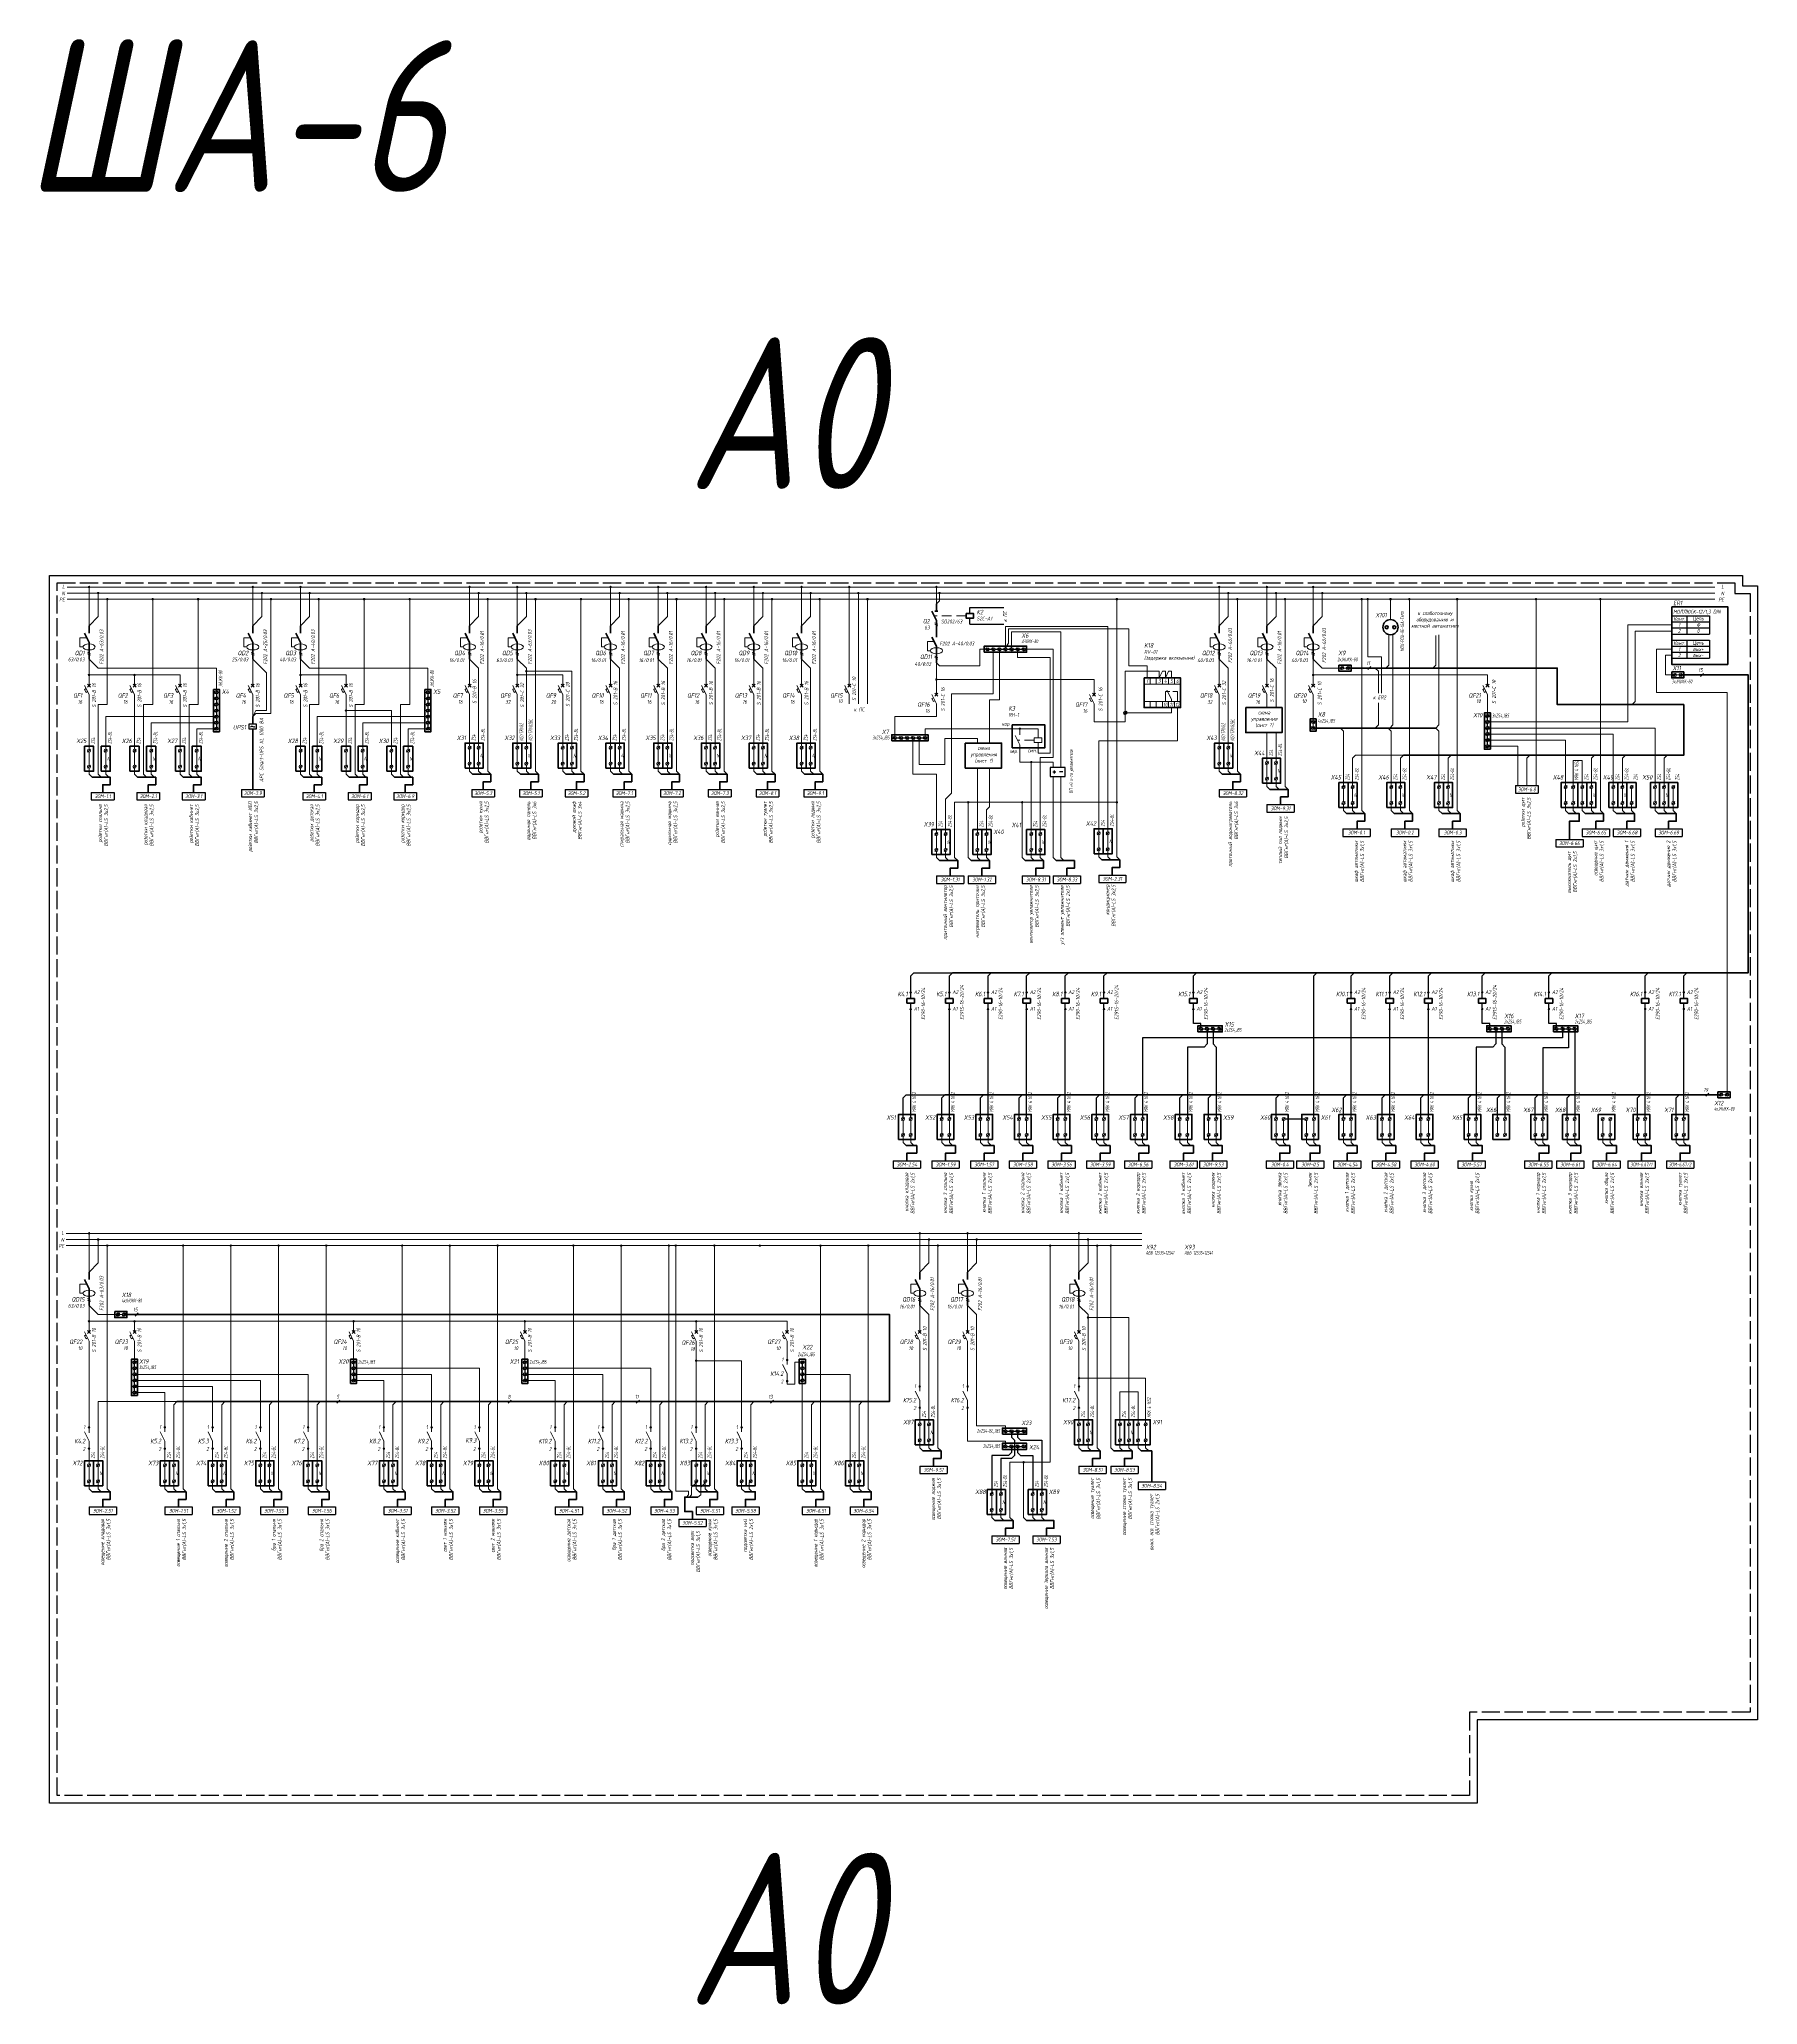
# Model space of a CAD drawing. Header units: millimetres. Extents: x 1708 to 7974, y -337 to 1827.
# Drawn here: x 3691 to 4825, y 530 to 1827 of the extents above; entities that cross this region are included whole.
import ezdxf
from ezdxf.enums import TextEntityAlignment as Align

# ---------------------------------------------------------------- set-up
doc = ezdxf.new("R2010")
doc.units = ezdxf.units.MM
doc.linetypes.add('ACAD_ISO02W100', pattern=[15, 12, -3])
doc.linetypes.add('DASHED', pattern=[19.05, 12.7, -6.35])
doc.layers.add('noprint', color=2, linetype='Continuous', plot=False)
doc.styles.add('ГОСТ-ISOCPEUR', font='isocpeui.ttf', dxfattribs={"width": 0.8})

# ---------------------------------------------------------------- blocks, each defined once
blk = doc.blocks.new('*T4')
at = {"color": 0, "lineweight": -2}
for p, q in [((0, 0), (15, 0)), ((0, 0), (0, -5)), ((15, 0), (15, -5)), ((0, -5), (15, -5))]:
    blk.add_line(p, q, dxfattribs=at)
at = {"color": 0, "insert": (7.5, -2.5), "char_height": 2.5, "width": 14, "attachment_point": 5, "style": 'ГОСТ-ISOCPEUR'}
blk.add_mtext('{ЭОМ-1.1}', dxfattribs=at)
blk = doc.blocks.new('*T5')
at = {"color": 0, "lineweight": -2}
for p, q in [((0, 0), (15, 0)), ((0, 0), (0, -5)), ((15, 0), (15, -5)), ((0, -5), (15, -5))]:
    blk.add_line(p, q, dxfattribs=at)
at = {"color": 0, "insert": (7.5, -2.5), "char_height": 2.5, "width": 14, "attachment_point": 5, "style": 'ГОСТ-ISOCPEUR'}
blk.add_mtext('{ЭОМ-2.1}', dxfattribs=at)
blk = doc.blocks.new('*T6')
at = {"color": 0, "lineweight": -2}
for p, q in [((0, 0), (15, 0)), ((0, 0), (0, -5)), ((15, 0), (15, -5)), ((0, -5), (15, -5))]:
    blk.add_line(p, q, dxfattribs=at)
at = {"color": 0, "insert": (7.5, -2.5), "char_height": 2.5, "width": 14, "attachment_point": 5, "style": 'ГОСТ-ISOCPEUR'}
blk.add_mtext('{ЭОМ-3.1}', dxfattribs=at)
blk = doc.blocks.new('*T7')
at = {"color": 0, "lineweight": -2}
for p, q in [((0, 0), (15, 0)), ((0, 0), (0, -5)), ((15, 0), (15, -5)), ((0, -5), (15, -5))]:
    blk.add_line(p, q, dxfattribs=at)
at = {"color": 0, "insert": (7.5, -2.5), "char_height": 2.5, "width": 14, "attachment_point": 5, "style": 'ГОСТ-ISOCPEUR'}
blk.add_mtext('{ЭОМ-3.9}', dxfattribs=at)
blk = doc.blocks.new('*T8')
at = {"color": 0, "lineweight": -2}
for p, q in [((0, 0), (15, 0)), ((0, 0), (0, -5)), ((15, 0), (15, -5)), ((0, -5), (15, -5))]:
    blk.add_line(p, q, dxfattribs=at)
at = {"color": 0, "insert": (7.5, -2.5), "char_height": 2.5, "width": 14, "attachment_point": 5, "style": 'ГОСТ-ISOCPEUR'}
blk.add_mtext('{ЭОМ-4.1}', dxfattribs=at)
blk = doc.blocks.new('*T9')
at = {"color": 0, "lineweight": -2}
for p, q in [((0, 0), (15, 0)), ((0, 0), (0, -5)), ((15, 0), (15, -5)), ((0, -5), (15, -5))]:
    blk.add_line(p, q, dxfattribs=at)
at = {"color": 0, "insert": (7.5, -2.5), "char_height": 2.5, "width": 14, "attachment_point": 5, "style": 'ГОСТ-ISOCPEUR'}
blk.add_mtext('{ЭОМ-6.1}', dxfattribs=at)
blk = doc.blocks.new('*T10')
at = {"color": 0, "lineweight": -2}
for p, q in [((0, 0), (15, 0)), ((0, 0), (0, -5)), ((15, 0), (15, -5)), ((0, -5), (15, -5))]:
    blk.add_line(p, q, dxfattribs=at)
at = {"color": 0, "insert": (7.5, -2.5), "char_height": 2.5, "width": 14, "attachment_point": 5, "style": 'ГОСТ-ISOCPEUR'}
blk.add_mtext('{ЭОМ-6.9}', dxfattribs=at)
blk = doc.blocks.new('*T11')
at = {"color": 0, "lineweight": -2}
for p, q in [((0, 0), (15, 0)), ((0, 0), (0, -5)), ((15, 0), (15, -5)), ((0, -5), (15, -5))]:
    blk.add_line(p, q, dxfattribs=at)
at = {"color": 0, "insert": (7.5, -2.5), "char_height": 2.5, "width": 14, "attachment_point": 5, "style": 'ГОСТ-ISOCPEUR'}
blk.add_mtext('{ЭОМ-7.1}', dxfattribs=at)
blk = doc.blocks.new('*T12')
at = {"color": 0, "lineweight": -2}
for p, q in [((0, 0), (15, 0)), ((0, 0), (0, -5)), ((15, 0), (15, -5)), ((0, -5), (15, -5))]:
    blk.add_line(p, q, dxfattribs=at)
at = {"color": 0, "insert": (7.5, -2.5), "char_height": 2.5, "width": 14, "attachment_point": 5, "style": 'ГОСТ-ISOCPEUR'}
blk.add_mtext('{ЭОМ-7.2}', dxfattribs=at)
blk = doc.blocks.new('*T13')
at = {"color": 0, "lineweight": -2}
for p, q in [((0, 0), (15, 0)), ((0, 0), (0, -5)), ((15, 0), (15, -5)), ((0, -5), (15, -5))]:
    blk.add_line(p, q, dxfattribs=at)
at = {"color": 0, "insert": (7.5, -2.5), "char_height": 2.5, "width": 14, "attachment_point": 5, "style": 'ГОСТ-ISOCPEUR'}
blk.add_mtext('{ЭОМ-7.3}', dxfattribs=at)
blk = doc.blocks.new('*T14')
at = {"color": 0, "lineweight": -2}
for p, q in [((0, 0), (15, 0)), ((0, 0), (0, -5)), ((15, 0), (15, -5)), ((0, -5), (15, -5))]:
    blk.add_line(p, q, dxfattribs=at)
at = {"color": 0, "insert": (7.5, -2.5), "char_height": 2.5, "width": 14, "attachment_point": 5, "style": 'ГОСТ-ISOCPEUR'}
blk.add_mtext('{ЭОМ-8.1}', dxfattribs=at)
blk = doc.blocks.new('*T15')
at = {"color": 0, "lineweight": -2}
for p, q in [((0, 0), (15, 0)), ((0, 0), (0, -5)), ((15, 0), (15, -5)), ((0, -5), (15, -5))]:
    blk.add_line(p, q, dxfattribs=at)
at = {"color": 0, "insert": (7.5, -2.5), "char_height": 2.5, "width": 14, "attachment_point": 5, "style": 'ГОСТ-ISOCPEUR'}
blk.add_mtext('{ЭОМ-9.1}', dxfattribs=at)
blk = doc.blocks.new('*T16')
at = {"color": 0, "lineweight": -2}
for p, q in [((0, 0), (18, 0)), ((0, 0), (0, -5)), ((18, 0), (18, -5)), ((0, -5), (18, -5))]:
    blk.add_line(p, q, dxfattribs=at)
at = {"color": 0, "insert": (9, -2.5), "char_height": 2.5, "width": 17, "attachment_point": 5, "style": 'ГОСТ-ISOCPEUR'}
blk.add_mtext('{ЭОМ-8.32}', dxfattribs=at)
blk = doc.blocks.new('*T17')
at = {"color": 0, "lineweight": -2}
for p, q in [((0, 0), (18, 0)), ((0, 0), (0, -5)), ((18, 0), (18, -5)), ((0, -5), (18, -5))]:
    blk.add_line(p, q, dxfattribs=at)
at = {"color": 0, "insert": (9, -2.5), "char_height": 2.5, "width": 17, "attachment_point": 5, "style": 'ГОСТ-ISOCPEUR'}
blk.add_mtext('{ЭОМ-9.31}', dxfattribs=at)
blk = doc.blocks.new('*T18')
at = {"color": 0, "lineweight": -2}
for p, q in [((0, 0), (18, 0)), ((0, 0), (0, -5)), ((18, 0), (18, -5)), ((0, -5), (18, -5))]:
    blk.add_line(p, q, dxfattribs=at)
at = {"color": 0, "insert": (9, -2.5), "char_height": 2.5, "width": 17, "attachment_point": 5, "style": 'ГОСТ-ISOCPEUR'}
blk.add_mtext('{ЭОМ-0.4}', dxfattribs=at)
blk = doc.blocks.new('*T19')
at = {"color": 0, "lineweight": -2}
for p, q in [((0, 0), (18, 0)), ((0, 0), (0, -5)), ((18, 0), (18, -5)), ((0, -5), (18, -5))]:
    blk.add_line(p, q, dxfattribs=at)
at = {"color": 0, "insert": (9, -2.5), "char_height": 2.5, "width": 17, "attachment_point": 5, "style": 'ГОСТ-ISOCPEUR'}
blk.add_mtext('{ЭОМ-0.5}', dxfattribs=at)
blk = doc.blocks.new('*T20')
at = {"color": 0, "lineweight": -2}
for p, q in [((0, 0), (18, 0)), ((0, 0), (0, -5)), ((18, 0), (18, -5)), ((0, -5), (18, -5))]:
    blk.add_line(p, q, dxfattribs=at)
at = {"color": 0, "insert": (9, -2.5), "char_height": 2.5, "width": 17, "attachment_point": 5, "style": 'ГОСТ-ISOCPEUR'}
blk.add_mtext('{ЭОМ-1.51}', dxfattribs=at)
blk = doc.blocks.new('*T21')
at = {"color": 0, "lineweight": -2}
for p, q in [((0, 0), (18, 0)), ((0, 0), (0, -5)), ((18, 0), (18, -5)), ((0, -5), (18, -5))]:
    blk.add_line(p, q, dxfattribs=at)
at = {"color": 0, "insert": (9, -2.5), "char_height": 2.5, "width": 17, "attachment_point": 5, "style": 'ГОСТ-ISOCPEUR'}
blk.add_mtext('{ЭОМ-1.52}', dxfattribs=at)
blk = doc.blocks.new('*T22')
at = {"color": 0, "lineweight": -2}
for p, q in [((0, 0), (18, 0)), ((0, 0), (0, -5)), ((18, 0), (18, -5)), ((0, -5), (18, -5))]:
    blk.add_line(p, q, dxfattribs=at)
at = {"color": 0, "insert": (9, -2.5), "char_height": 2.5, "width": 17, "attachment_point": 5, "style": 'ГОСТ-ISOCPEUR'}
blk.add_mtext('{ЭОМ-1.55}', dxfattribs=at)
blk = doc.blocks.new('*T23')
at = {"color": 0, "lineweight": -2}
for p, q in [((0, 0), (18, 0)), ((0, 0), (0, -5)), ((18, 0), (18, -5)), ((0, -5), (18, -5))]:
    blk.add_line(p, q, dxfattribs=at)
at = {"color": 0, "insert": (9, -2.5), "char_height": 2.5, "width": 17, "attachment_point": 5, "style": 'ГОСТ-ISOCPEUR'}
blk.add_mtext('{ЭОМ-1.56}', dxfattribs=at)
blk = doc.blocks.new('*T24')
at = {"color": 0, "lineweight": -2}
for p, q in [((0, 0), (18, 0)), ((0, 0), (0, -5)), ((18, 0), (18, -5)), ((0, -5), (18, -5))]:
    blk.add_line(p, q, dxfattribs=at)
at = {"color": 0, "insert": (9, -2.5), "char_height": 2.5, "width": 17, "attachment_point": 5, "style": 'ГОСТ-ISOCPEUR'}
blk.add_mtext('{ЭОМ-1.57}', dxfattribs=at)
blk = doc.blocks.new('*T25')
at = {"color": 0, "lineweight": -2}
for p, q in [((0, 0), (18, 0)), ((0, 0), (0, -5)), ((18, 0), (18, -5)), ((0, -5), (18, -5))]:
    blk.add_line(p, q, dxfattribs=at)
at = {"color": 0, "insert": (9, -2.5), "char_height": 2.5, "width": 17, "attachment_point": 5, "style": 'ГОСТ-ISOCPEUR'}
blk.add_mtext('{ЭОМ-1.58}', dxfattribs=at)
blk = doc.blocks.new('*T26')
at = {"color": 0, "lineweight": -2}
for p, q in [((0, 0), (18, 0)), ((0, 0), (0, -5)), ((18, 0), (18, -5)), ((0, -5), (18, -5))]:
    blk.add_line(p, q, dxfattribs=at)
at = {"color": 0, "insert": (9, -2.5), "char_height": 2.5, "width": 17, "attachment_point": 5, "style": 'ГОСТ-ISOCPEUR'}
blk.add_mtext('{ЭОМ-1.59}', dxfattribs=at)
blk = doc.blocks.new('*T27')
at = {"color": 0, "lineweight": -2}
for p, q in [((0, 0), (18, 0)), ((0, 0), (0, -5)), ((18, 0), (18, -5)), ((0, -5), (18, -5))]:
    blk.add_line(p, q, dxfattribs=at)
at = {"color": 0, "insert": (9, -2.5), "char_height": 2.5, "width": 17, "attachment_point": 5, "style": 'ГОСТ-ISOCPEUR'}
blk.add_mtext('{ЭОМ-2.54}', dxfattribs=at)
blk = doc.blocks.new('*T28')
at = {"color": 0, "lineweight": -2}
for p, q in [((0, 0), (18, 0)), ((0, 0), (0, -5)), ((18, 0), (18, -5)), ((0, -5), (18, -5))]:
    blk.add_line(p, q, dxfattribs=at)
at = {"color": 0, "insert": (9, -2.5), "char_height": 2.5, "width": 17, "attachment_point": 5, "style": 'ГОСТ-ISOCPEUR'}
blk.add_mtext('{ЭОМ-3.51}', dxfattribs=at)
blk = doc.blocks.new('*T29')
at = {"color": 0, "lineweight": -2}
for p, q in [((0, 0), (18, 0)), ((0, 0), (0, -5)), ((18, 0), (18, -5)), ((0, -5), (18, -5))]:
    blk.add_line(p, q, dxfattribs=at)
at = {"color": 0, "insert": (9, -2.5), "char_height": 2.5, "width": 17, "attachment_point": 5, "style": 'ГОСТ-ISOCPEUR'}
blk.add_mtext('{ЭОМ-3.52}', dxfattribs=at)
blk = doc.blocks.new('*T30')
at = {"color": 0, "lineweight": -2}
for p, q in [((0, 0), (18, 0)), ((0, 0), (0, -5)), ((18, 0), (18, -5)), ((0, -5), (18, -5))]:
    blk.add_line(p, q, dxfattribs=at)
at = {"color": 0, "insert": (9, -2.5), "char_height": 2.5, "width": 17, "attachment_point": 5, "style": 'ГОСТ-ISOCPEUR'}
blk.add_mtext('{ЭОМ-3.55}', dxfattribs=at)
blk = doc.blocks.new('*T31')
at = {"color": 0, "lineweight": -2}
for p, q in [((0, 0), (18, 0)), ((0, 0), (0, -5)), ((18, 0), (18, -5)), ((0, -5), (18, -5))]:
    blk.add_line(p, q, dxfattribs=at)
at = {"color": 0, "insert": (9, -2.5), "char_height": 2.5, "width": 17, "attachment_point": 5, "style": 'ГОСТ-ISOCPEUR'}
blk.add_mtext('{ЭОМ-3.56}', dxfattribs=at)
blk = doc.blocks.new('*T32')
at = {"color": 0, "lineweight": -2}
for p, q in [((0, 0), (18, 0)), ((0, 0), (0, -5)), ((18, 0), (18, -5)), ((0, -5), (18, -5))]:
    blk.add_line(p, q, dxfattribs=at)
at = {"color": 0, "insert": (9, -2.5), "char_height": 2.5, "width": 17, "attachment_point": 5, "style": 'ГОСТ-ISOCPEUR'}
blk.add_mtext('{ЭОМ-3.59}', dxfattribs=at)
blk = doc.blocks.new('*T33')
at = {"color": 0, "lineweight": -2}
for p, q in [((0, 0), (18, 0)), ((0, 0), (0, -5)), ((18, 0), (18, -5)), ((0, -5), (18, -5))]:
    blk.add_line(p, q, dxfattribs=at)
at = {"color": 0, "insert": (9, -2.5), "char_height": 2.5, "width": 17, "attachment_point": 5, "style": 'ГОСТ-ISOCPEUR'}
blk.add_mtext('{ЭОМ-4.51}', dxfattribs=at)
blk = doc.blocks.new('*T34')
at = {"color": 0, "lineweight": -2}
for p, q in [((0, 0), (18, 0)), ((0, 0), (0, -5)), ((18, 0), (18, -5)), ((0, -5), (18, -5))]:
    blk.add_line(p, q, dxfattribs=at)
at = {"color": 0, "insert": (9, -2.5), "char_height": 2.5, "width": 17, "attachment_point": 5, "style": 'ГОСТ-ISOCPEUR'}
blk.add_mtext('{ЭОМ-4.52}', dxfattribs=at)
blk = doc.blocks.new('*T35')
at = {"color": 0, "lineweight": -2}
for p, q in [((0, 0), (18, 0)), ((0, 0), (0, -5)), ((18, 0), (18, -5)), ((0, -5), (18, -5))]:
    blk.add_line(p, q, dxfattribs=at)
at = {"color": 0, "insert": (9, -2.5), "char_height": 2.5, "width": 17, "attachment_point": 5, "style": 'ГОСТ-ISOCPEUR'}
blk.add_mtext('{ЭОМ-4.53}', dxfattribs=at)
blk = doc.blocks.new('*T36')
at = {"color": 0, "lineweight": -2}
for p, q in [((0, 0), (18, 0)), ((0, 0), (0, -5)), ((18, 0), (18, -5)), ((0, -5), (18, -5))]:
    blk.add_line(p, q, dxfattribs=at)
at = {"color": 0, "insert": (9, -2.5), "char_height": 2.5, "width": 17, "attachment_point": 5, "style": 'ГОСТ-ISOCPEUR'}
blk.add_mtext('{ЭОМ-4.54}', dxfattribs=at)
blk = doc.blocks.new('*T37')
at = {"color": 0, "lineweight": -2}
for p, q in [((0, 0), (18, 0)), ((0, 0), (0, -5)), ((18, 0), (18, -5)), ((0, -5), (18, -5))]:
    blk.add_line(p, q, dxfattribs=at)
at = {"color": 0, "insert": (9, -2.5), "char_height": 2.5, "width": 17, "attachment_point": 5, "style": 'ГОСТ-ISOCPEUR'}
blk.add_mtext('{ЭОМ-4.58}', dxfattribs=at)
blk = doc.blocks.new('*T38')
at = {"color": 0, "lineweight": -2}
for p, q in [((0, 0), (18, 0)), ((0, 0), (0, -5)), ((18, 0), (18, -5)), ((0, -5), (18, -5))]:
    blk.add_line(p, q, dxfattribs=at)
at = {"color": 0, "insert": (9, -2.5), "char_height": 2.5, "width": 17, "attachment_point": 5, "style": 'ГОСТ-ISOCPEUR'}
blk.add_mtext('{ЭОМ-4.60}', dxfattribs=at)
blk = doc.blocks.new('*T39')
at = {"color": 0, "lineweight": -2}
for p, q in [((0, 0), (18, 0)), ((0, 0), (0, -5)), ((18, 0), (18, -5)), ((0, -5), (18, -5))]:
    blk.add_line(p, q, dxfattribs=at)
at = {"color": 0, "insert": (9, -2.5), "char_height": 2.5, "width": 17, "attachment_point": 5, "style": 'ГОСТ-ISOCPEUR'}
blk.add_mtext('{ЭОМ-5.51}', dxfattribs=at)
blk = doc.blocks.new('*T40')
at = {"color": 0, "linetype": 'ByBlock', "lineweight": -2, "transparency": 16777216}
for p, q in [((0, 0), (18, 0)), ((0, 0), (0, -5)), ((18, 0), (18, -5)), ((0, -5), (18, -5))]:
    blk.add_line(p, q, dxfattribs=at)
at = {"color": 0, "transparency": 16777216, "insert": (9, -2.5), "char_height": 2.5, "width": 17, "attachment_point": 5, "style": 'ГОСТ-ISOCPEUR'}
blk.add_mtext('{ЭОМ-5.52}', dxfattribs=at)
blk = doc.blocks.new('*T41')
at = {"color": 0, "lineweight": -2}
for p, q in [((0, 0), (18, 0)), ((0, 0), (0, -5)), ((18, 0), (18, -5)), ((0, -5), (18, -5))]:
    blk.add_line(p, q, dxfattribs=at)
at = {"color": 0, "insert": (9, -2.5), "char_height": 2.5, "width": 17, "attachment_point": 5, "style": 'ГОСТ-ISOCPEUR'}
blk.add_mtext('{ЭОМ-6.51}', dxfattribs=at)
blk = doc.blocks.new('*T42')
at = {"color": 0, "lineweight": -2}
for p, q in [((0, 0), (18, 0)), ((0, 0), (0, -5)), ((18, 0), (18, -5)), ((0, -5), (18, -5))]:
    blk.add_line(p, q, dxfattribs=at)
at = {"color": 0, "insert": (9, -2.5), "char_height": 2.5, "width": 17, "attachment_point": 5, "style": 'ГОСТ-ISOCPEUR'}
blk.add_mtext('{ЭОМ-6.54}', dxfattribs=at)
blk = doc.blocks.new('*T43')
at = {"color": 0, "lineweight": -2}
for p, q in [((0, 0), (18, 0)), ((0, 0), (0, -5)), ((18, 0), (18, -5)), ((0, -5), (18, -5))]:
    blk.add_line(p, q, dxfattribs=at)
at = {"color": 0, "insert": (9, -2.5), "char_height": 2.5, "width": 17, "attachment_point": 5, "style": 'ГОСТ-ISOCPEUR'}
blk.add_mtext('{ЭОМ-6.65}', dxfattribs=at)
blk = doc.blocks.new('*T44')
at = {"color": 0, "lineweight": -2}
for p, q in [((0, 0), (18, 0)), ((0, 0), (0, -5)), ((18, 0), (18, -5)), ((0, -5), (18, -5))]:
    blk.add_line(p, q, dxfattribs=at)
at = {"color": 0, "insert": (9, -2.5), "char_height": 2.5, "width": 17, "attachment_point": 5, "style": 'ГОСТ-ISOCPEUR'}
blk.add_mtext('{ЭОМ-6.55}', dxfattribs=at)
blk = doc.blocks.new('*T45')
at = {"color": 0, "lineweight": -2}
for p, q in [((0, 0), (18, 0)), ((0, 0), (0, -5)), ((18, 0), (18, -5)), ((0, -5), (18, -5))]:
    blk.add_line(p, q, dxfattribs=at)
at = {"color": 0, "insert": (9, -2.5), "char_height": 2.5, "width": 17, "attachment_point": 5, "style": 'ГОСТ-ISOCPEUR'}
blk.add_mtext('{ЭОМ-6.56}', dxfattribs=at)
blk = doc.blocks.new('*T46')
at = {"color": 0, "lineweight": -2}
for p, q in [((0, 0), (18, 0)), ((0, 0), (0, -5)), ((18, 0), (18, -5)), ((0, -5), (18, -5))]:
    blk.add_line(p, q, dxfattribs=at)
at = {"color": 0, "insert": (9, -2.5), "char_height": 2.5, "width": 17, "attachment_point": 5, "style": 'ГОСТ-ISOCPEUR'}
blk.add_mtext('{ЭОМ-6.61}', dxfattribs=at)
blk = doc.blocks.new('*T47')
at = {"color": 0, "lineweight": -2}
for p, q in [((0, 0), (18, 0)), ((0, 0), (0, -5)), ((18, 0), (18, -5)), ((0, -5), (18, -5))]:
    blk.add_line(p, q, dxfattribs=at)
at = {"color": 0, "insert": (9, -2.5), "char_height": 2.5, "width": 17, "attachment_point": 5, "style": 'ГОСТ-ISOCPEUR'}
blk.add_mtext('{ЭОМ-6.64}', dxfattribs=at)
blk = doc.blocks.new('*T48')
at = {"color": 0, "lineweight": -2}
for p, q in [((0, 0), (18, 0)), ((0, 0), (0, -5)), ((18, 0), (18, -5)), ((0, -5), (18, -5))]:
    blk.add_line(p, q, dxfattribs=at)
at = {"color": 0, "insert": (9, -2.5), "char_height": 2.5, "width": 17, "attachment_point": 5, "style": 'ГОСТ-ISOCPEUR'}
blk.add_mtext('{ЭОМ-6.66}', dxfattribs=at)
blk = doc.blocks.new('*T49')
at = {"color": 0, "lineweight": -2}
for p, q in [((0, 0), (18, 0)), ((0, 0), (0, -5)), ((18, 0), (18, -5)), ((0, -5), (18, -5))]:
    blk.add_line(p, q, dxfattribs=at)
at = {"color": 0, "insert": (9, -2.5), "char_height": 2.5, "width": 17, "attachment_point": 5, "style": 'ГОСТ-ISOCPEUR'}
blk.add_mtext('{\\W0.7;ЭОМ-6.67/1}', dxfattribs=at)
blk = doc.blocks.new('*T50')
at = {"color": 0, "lineweight": -2}
for p, q in [((0, 0), (18, 0)), ((0, 0), (0, -5)), ((18, 0), (18, -5)), ((0, -5), (18, -5))]:
    blk.add_line(p, q, dxfattribs=at)
at = {"color": 0, "insert": (9, -2.5), "char_height": 2.5, "width": 17, "attachment_point": 5, "style": 'ГОСТ-ISOCPEUR'}
blk.add_mtext('{\\W0.7;ЭОМ-6.67/2}', dxfattribs=at)
blk = doc.blocks.new('*T51')
at = {"color": 0, "lineweight": -2}
for p, q in [((0, 0), (18, 0)), ((0, 0), (0, -5)), ((18, 0), (18, -5)), ((0, -5), (18, -5))]:
    blk.add_line(p, q, dxfattribs=at)
at = {"color": 0, "insert": (9, -2.5), "char_height": 2.5, "width": 17, "attachment_point": 5, "style": 'ГОСТ-ISOCPEUR'}
blk.add_mtext('{ЭОМ-6.68}', dxfattribs=at)
blk = doc.blocks.new('*T52')
at = {"color": 0, "lineweight": -2}
for p, q in [((0, 0), (18, 0)), ((0, 0), (0, -5)), ((18, 0), (18, -5)), ((0, -5), (18, -5))]:
    blk.add_line(p, q, dxfattribs=at)
at = {"color": 0, "insert": (9, -2.5), "char_height": 2.5, "width": 17, "attachment_point": 5, "style": 'ГОСТ-ISOCPEUR'}
blk.add_mtext('{ЭОМ-6.69}', dxfattribs=at)
blk = doc.blocks.new('*T53')
at = {"color": 0, "lineweight": -2}
for p, q in [((0, 0), (18, 0)), ((0, 0), (0, -5)), ((18, 0), (18, -5)), ((0, -5), (18, -5))]:
    blk.add_line(p, q, dxfattribs=at)
at = {"color": 0, "insert": (9, -2.5), "char_height": 2.5, "width": 17, "attachment_point": 5, "style": 'ГОСТ-ISOCPEUR'}
blk.add_mtext('{ЭОМ-7.51}', dxfattribs=at)
blk = doc.blocks.new('*T54')
at = {"color": 0, "linetype": 'ByBlock', "lineweight": -2, "transparency": 16777216}
for p, q in [((0, 0), (18, 0)), ((0, 0), (0, -5)), ((18, 0), (18, -5)), ((0, -5), (18, -5))]:
    blk.add_line(p, q, dxfattribs=at)
at = {"color": 0, "transparency": 16777216, "insert": (9, -2.5), "char_height": 2.5, "width": 17, "attachment_point": 5, "style": 'ГОСТ-ISOCPEUR'}
blk.add_mtext('ЭОМ-7.53', dxfattribs=at)
blk = doc.blocks.new('*T55')
at = {"color": 0, "lineweight": -2}
for p, q in [((0, 0), (18, 0)), ((0, 0), (0, -5)), ((18, 0), (18, -5)), ((0, -5), (18, -5))]:
    blk.add_line(p, q, dxfattribs=at)
at = {"color": 0, "insert": (9, -2.5), "char_height": 2.5, "width": 17, "attachment_point": 5, "style": 'ГОСТ-ISOCPEUR'}
blk.add_mtext('{ЭОМ-8.54}', dxfattribs=at)
blk = doc.blocks.new('*T56')
at = {"color": 0, "lineweight": -2}
for p, q in [((0, 0), (18, 0)), ((0, 0), (0, -5)), ((18, 0), (18, -5)), ((0, -5), (18, -5))]:
    blk.add_line(p, q, dxfattribs=at)
at = {"color": 0, "insert": (9, -2.5), "char_height": 2.5, "width": 17, "attachment_point": 5, "style": 'ГОСТ-ISOCPEUR'}
blk.add_mtext('{ЭОМ-9.51}', dxfattribs=at)
blk = doc.blocks.new('*T57')
at = {"color": 0, "lineweight": -2}
for p, q in [((0, 0), (18, 0)), ((0, 0), (0, -5)), ((18, 0), (18, -5)), ((0, -5), (18, -5))]:
    blk.add_line(p, q, dxfattribs=at)
at = {"color": 0, "insert": (9, -2.5), "char_height": 2.5, "width": 17, "attachment_point": 5, "style": 'ГОСТ-ISOCPEUR'}
blk.add_mtext('{ЭОМ-9.53}', dxfattribs=at)
blk = doc.blocks.new('клемма проходная 2хур.')
at = {"color": 0, "lineweight": 13}
for p, q in [((2, 12.5), (4, 14.5)), ((7, 12.5), (9, 14.5)), ((2, 2), (4, 4)), ((3, 12.5), (3, 4)), ((7, 2), (9, 4)), ((8, 12.5), (8, 4))]:
    blk.add_line(p, q, dxfattribs=at)
at = {"color": 0, "lineweight": 70}
blk.add_lwpolyline([(0, 0), (0, 16.5), (11, 16.5), (11, 0)], close=True, dxfattribs=at)
at = {"color": 0, "lineweight": 13}
for centre in [(3, 13.5), (8, 13.5), (3, 3), (8, 3)]:
    blk.add_circle(centre, 1, dxfattribs=at)
blk = doc.blocks.new('*T62')
at = {"color": 0, "lineweight": -2}
for p, q in [((0, 0), (18, 0)), ((0, 0), (0, -5)), ((18, 0), (18, -5)), ((0, -5), (18, -5))]:
    blk.add_line(p, q, dxfattribs=at)
at = {"color": 0, "insert": (9, -2.5), "char_height": 2.5, "width": 17, "attachment_point": 5, "style": 'ГОСТ-ISOCPEUR'}
blk.add_mtext('{ЭОМ-8.51}', dxfattribs=at)
blk = doc.blocks.new('*T63')
at = {"color": 0, "lineweight": -2}
for p, q in [((0, 0), (18, 0)), ((0, 0), (0, -5)), ((18, 0), (18, -5)), ((0, -5), (18, -5))]:
    blk.add_line(p, q, dxfattribs=at)
at = {"color": 0, "insert": (9, -2.5), "char_height": 2.5, "width": 17, "attachment_point": 5, "style": 'ГОСТ-ISOCPEUR'}
blk.add_mtext('{ЭОМ-8.53}', dxfattribs=at)
blk = doc.blocks.new('клемма проходная')
at = {"color": 0, "lineweight": 13}
for p, q in [((2, 12.5), (4, 14.5)), ((2, 2), (4, 4)), ((3, 12.5), (3, 4))]:
    blk.add_line(p, q, dxfattribs=at)
at = {"color": 0, "lineweight": 70}
blk.add_lwpolyline([(0, 0), (0, 16.5), (6, 16.5), (6, 0)], close=True, dxfattribs=at)
at = {"color": 0, "lineweight": 13}
for centre in [(3, 13.5), (3, 3)]:
    blk.add_circle(centre, 1, dxfattribs=at)
blk = doc.blocks.new('клемма проходная N')
at = {"color": 0, "lineweight": 13}
for p, q in [((2, 12.5), (4, 14.5)), ((2, 2), (4, 4)), ((3, 12.5), (3, 4))]:
    blk.add_line(p, q, dxfattribs=at)
at = {"color": 0, "lineweight": 70}
blk.add_lwpolyline([(0, 0), (0, 16.5), (6, 16.5), (6, 0)], close=True, dxfattribs=at)
at = {"color": 0, "lineweight": 13}
for centre in [(3, 13.5), (3, 3)]:
    blk.add_circle(centre, 1, dxfattribs=at)
at = {"lineweight": 13, "style": 'ГОСТ-ISOCPEUR', "width": 0.6}
blk.add_text('N', height=2.5, dxfattribs=at).set_placement((4, 7))
blk = doc.blocks.new('*T64')
at = {"color": 0, "lineweight": -2}
for p, q in [((0, 0), (18, 0)), ((0, 0), (0, -5)), ((18, 0), (18, -5)), ((0, -5), (18, -5))]:
    blk.add_line(p, q, dxfattribs=at)
at = {"color": 0, "insert": (9, -2.5), "char_height": 2.5, "width": 17, "attachment_point": 5, "style": 'ГОСТ-ISOCPEUR'}
blk.add_mtext('{ЭОМ-5.57}', dxfattribs=at)
blk = doc.blocks.new('*T65')
at = {"color": 0, "linetype": 'ByBlock', "lineweight": -2, "transparency": 16777216}
for p, q in [((0, 0), (18, 0)), ((0, 0), (0, -5)), ((18, 0), (18, -5)), ((0, -5), (18, -5))]:
    blk.add_line(p, q, dxfattribs=at)
at = {"color": 0, "transparency": 16777216, "insert": (9, -2.5), "char_height": 2.5, "width": 17, "attachment_point": 5, "style": 'ГОСТ-ISOCPEUR'}
blk.add_mtext('{ЭОМ-5.58}', dxfattribs=at)
blk = doc.blocks.new('*T66')
at = {"color": 0, "lineweight": -2}
for p, q in [((0, 0), (18, 0)), ((0, 0), (0, -5)), ((18, 0), (18, -5)), ((0, -5), (18, -5))]:
    blk.add_line(p, q, dxfattribs=at)
at = {"color": 0, "insert": (9, -2.5), "char_height": 2.5, "width": 17, "attachment_point": 5, "style": 'ГОСТ-ISOCPEUR'}
blk.add_mtext('{ЭОМ-3.61}', dxfattribs=at)
blk = doc.blocks.new('*T70')
at = {"color": 0, "lineweight": -2}
for p, q in [((0, 0), (18, 0)), ((0, 0), (0, -5)), ((18, 0), (18, -5)), ((0, -5), (18, -5))]:
    blk.add_line(p, q, dxfattribs=at)
at = {"color": 0, "insert": (9, -2.5), "char_height": 2.5, "width": 17, "attachment_point": 5, "style": 'ГОСТ-ISOCPEUR'}
blk.add_mtext('{ЭОМ-0.1}', dxfattribs=at)
blk = doc.blocks.new('*T71')
at = {"color": 0, "lineweight": -2}
for p, q in [((0, 0), (18, 0)), ((0, 0), (0, -5)), ((18, 0), (18, -5)), ((0, -5), (18, -5))]:
    blk.add_line(p, q, dxfattribs=at)
at = {"color": 0, "insert": (9, -2.5), "char_height": 2.5, "width": 17, "attachment_point": 5, "style": 'ГОСТ-ISOCPEUR'}
blk.add_mtext('{ЭОМ-0.2}', dxfattribs=at)
blk = doc.blocks.new('*T72')
at = {"color": 0, "lineweight": -2}
for p, q in [((0, 0), (18, 0)), ((0, 0), (0, -5)), ((18, 0), (18, -5)), ((0, -5), (18, -5))]:
    blk.add_line(p, q, dxfattribs=at)
at = {"color": 0, "insert": (9, -2.5), "char_height": 2.5, "width": 17, "attachment_point": 5, "style": 'ГОСТ-ISOCPEUR'}
blk.add_mtext('{ЭОМ-0.3}', dxfattribs=at)
blk = doc.blocks.new('*T73')
at = {"color": 0, "lineweight": -2}
for p, q in [((0, 0), (18, 0)), ((0, 0), (0, -5)), ((18, 0), (18, -5)), ((0, -5), (18, -5))]:
    blk.add_line(p, q, dxfattribs=at)
at = {"color": 0, "insert": (9, -2.5), "char_height": 2.5, "width": 17, "attachment_point": 5, "style": 'ГОСТ-ISOCPEUR'}
blk.add_mtext('{ЭОМ-2.51}', dxfattribs=at)
blk = doc.blocks.new('*T74')
at = {"color": 0, "lineweight": -2}
for p, q in [((0, 0), (15, 0)), ((0, 0), (0, -5)), ((15, 0), (15, -5)), ((0, -5), (15, -5))]:
    blk.add_line(p, q, dxfattribs=at)
at = {"color": 0, "insert": (7.5, -2.5), "char_height": 2.5, "width": 14, "attachment_point": 5, "style": 'ГОСТ-ISOCPEUR'}
blk.add_mtext('{ЭОМ-6.8}', dxfattribs=at)
blk = doc.blocks.new('УЗО двухполюсное')
at = {"lineweight": 40}
for p, q in [((0, 11), (-3, 17)), ((0, 17), (0, 22)), ((0, 0), (0, 11))]:
    blk.add_line(p, q, dxfattribs=at)
at = {"lineweight": 13}
for p, q in [((-1, 4.5), (1, 3.5)), ((-1, 3.5), (1, 2.5))]:
    blk.add_line(p, q, dxfattribs=at)
blk.add_lwpolyline([(-4, 8), (-6, 8), (-6, 14), (-1.5, 14)], dxfattribs=at)
blk.add_ellipse((0, 8), major_axis=(-4, 0), ratio=0.5, dxfattribs=at)
blk = doc.blocks.new('автомат однополюс')
at = {"lineweight": 13}
for p, q in [((0, 11), (0, 16)), ((0, 5), (-3, 11)), ((-3, 8.5), (-2, 9)), ((-3, 8.5), (-2, 6.5)), ((-2, 6.5), (-1, 7)), ((-1, 12), (1, 10)), ((1, 12), (-1, 10)), ((0, -1), (0, 5))]:
    blk.add_line(p, q, dxfattribs=at)
blk = doc.blocks.new('клемма на 7')
for p, q in [((3, -1), (1, -3)), ((3, -5), (1, -7)), ((3, -9), (1, -11)), ((2, -3), (2, -5)), ((2, -7), (2, -9)), ((2, -11), (2, -13)), ((3, -13), (1, -15)), ((3, -17), (1, -19)), ((3, -21), (1, -23)), ((3, -25), (1, -27)), ((2, -15), (2, -17)), ((2, -19), (2, -21)), ((2, -23), (2, -25))]:
    blk.add_line(p, q)
at = {"lineweight": 70}
blk.add_lwpolyline([(0, 0), (4, 0), (4, -28), (0, -28)], close=True, dxfattribs=at)
for centre in [(2, -2), (2, -6), (2, -10), (2, -14), (2, -18), (2, -22), (2, -26)]:
    blk.add_circle(centre, 1)
blk = doc.blocks.new('АРС')
blk.add_lwpolyline([(0, 0), (5, 0), (5, 3), (0, 3)], close=True)
blk.add_spline([(1.1, 1.3), (2, 1.8), (3.1, 1.2), (4, 1.6)], degree=3)
blk = doc.blocks.new('*T81')
at = {"color": 0, "lineweight": -2}
for p, q in [((0, 0), (15, 0)), ((0, 0), (0, -5)), ((15, 0), (15, -5)), ((0, -5), (15, -5))]:
    blk.add_line(p, q, dxfattribs=at)
at = {"color": 0, "insert": (7.5, -2.5), "char_height": 2.5, "width": 14, "attachment_point": 5, "style": 'ГОСТ-ISOCPEUR'}
blk.add_mtext('{ЭОМ-5.3}', dxfattribs=at)
blk = doc.blocks.new('*T82')
at = {"color": 0, "lineweight": -2}
for p, q in [((0, 0), (15, 0)), ((0, 0), (0, -5)), ((15, 0), (15, -5)), ((0, -5), (15, -5))]:
    blk.add_line(p, q, dxfattribs=at)
at = {"color": 0, "insert": (7.5, -2.5), "char_height": 2.5, "width": 14, "attachment_point": 5, "style": 'ГОСТ-ISOCPEUR'}
blk.add_mtext('{ЭОМ-5.1}', dxfattribs=at)
blk = doc.blocks.new('*T83')
at = {"color": 0, "lineweight": -2}
for p, q in [((0, 0), (15, 0)), ((0, 0), (0, -5)), ((15, 0), (15, -5)), ((0, -5), (15, -5))]:
    blk.add_line(p, q, dxfattribs=at)
at = {"color": 0, "insert": (7.5, -2.5), "char_height": 2.5, "width": 14, "attachment_point": 5, "style": 'ГОСТ-ISOCPEUR'}
blk.add_mtext('{ЭОМ-5.2}', dxfattribs=at)
blk = doc.blocks.new('рубильник двухполюс')
at = {"lineweight": 40}
for p, q in [((0, 12), (0, 17)), ((0, 6), (-3, 12)), ((-1, 12), (1, 12)), ((0, 0), (0, 6))]:
    blk.add_line(p, q, dxfattribs=at)
at = {"lineweight": 13}
for p, q in [((-1, 4.5), (1, 3.5)), ((-1, 3.5), (1, 2.5))]:
    blk.add_line(p, q, dxfattribs=at)
blk = doc.blocks.new('ИП')
at = {"color": 0}
for p, q in [((0.86, 1.5), (1.91, 1.5)), ((1.38, 0.97), (1.38, 2.03)), ((4.14, 1.5), (3.09, 1.5))]:
    blk.add_line(p, q, dxfattribs=at)
blk.add_lwpolyline([(0, 0), (5, 0), (5, 3), (0, 3)], close=True, dxfattribs=at)
blk = doc.blocks.new('*T84')
at = {"color": 0, "lineweight": -2}
for p, q in [((0, 0), (18, 0)), ((0, 0), (0, -5)), ((18, 0), (18, -5)), ((0, -5), (18, -5))]:
    blk.add_line(p, q, dxfattribs=at)
at = {"color": 0, "insert": (9, -2.5), "char_height": 2.5, "width": 17, "attachment_point": 5, "style": 'ГОСТ-ISOCPEUR'}
blk.add_mtext('{ЭОМ-1.31}', dxfattribs=at)
blk = doc.blocks.new('*T85')
at = {"color": 0, "lineweight": -2}
for p, q in [((0, 0), (18, 0)), ((0, 0), (0, -5)), ((18, 0), (18, -5)), ((0, -5), (18, -5))]:
    blk.add_line(p, q, dxfattribs=at)
at = {"color": 0, "insert": (9, -2.5), "char_height": 2.5, "width": 17, "attachment_point": 5, "style": 'ГОСТ-ISOCPEUR'}
blk.add_mtext('{ЭОМ-1.32}', dxfattribs=at)
blk = doc.blocks.new('*T86')
at = {"color": 0, "lineweight": -2}
for p, q in [((0, 0), (18, 0)), ((0, 0), (0, -5)), ((18, 0), (18, -5)), ((0, -5), (18, -5))]:
    blk.add_line(p, q, dxfattribs=at)
at = {"color": 0, "insert": (9, -2.5), "char_height": 2.5, "width": 17, "attachment_point": 5, "style": 'ГОСТ-ISOCPEUR'}
blk.add_mtext('{ЭОМ-2.31}', dxfattribs=at)
blk = doc.blocks.new('*T87')
at = {"color": 0, "lineweight": -2}
for p, q in [((0, 0), (18, 0)), ((0, 0), (0, -5)), ((18, 0), (18, -5)), ((0, -5), (18, -5))]:
    blk.add_line(p, q, dxfattribs=at)
at = {"color": 0, "insert": (9, -2.5), "char_height": 2.5, "width": 17, "attachment_point": 5, "style": 'ГОСТ-ISOCPEUR'}
blk.add_mtext('{ЭОМ-8.31}', dxfattribs=at)
blk = doc.blocks.new('*T88')
at = {"color": 0, "lineweight": -2}
for p, q in [((0, 0), (18, 0)), ((0, 0), (0, -5)), ((18, 0), (18, -5)), ((0, -5), (18, -5))]:
    blk.add_line(p, q, dxfattribs=at)
at = {"color": 0, "insert": (9, -2.5), "char_height": 2.5, "width": 17, "attachment_point": 5, "style": 'ГОСТ-ISOCPEUR'}
blk.add_mtext('{ЭОМ-8.33}', dxfattribs=at)
blk = doc.blocks.new('клемма на 4')
for p, q in [((3, 27), (1, 25)), ((3, 23), (1, 21)), ((3, 19), (1, 17)), ((3, 15), (1, 13)), ((2, 25), (2, 23)), ((2, 21), (2, 19)), ((2, 17), (2, 15))]:
    blk.add_line(p, q)
at = {"lineweight": 70}
blk.add_lwpolyline([(0, 28), (4, 28), (4, 12), (0, 12)], close=True, dxfattribs=at)
for centre in [(2, 26), (2, 22), (2, 18), (2, 14)]:
    blk.add_circle(centre, 1)
blk = doc.blocks.new('клемма на 6')
for p, q in [((1, -1), (3, -3)), ((3, -2), (5, -2)), ((5, -1), (7, -3)), ((7, -2), (9, -2)), ((9, -1), (11, -3)), ((11, -2), (13, -2)), ((13, -1), (15, -3)), ((15, -2), (17, -2)), ((17, -1), (19, -3)), ((19, -2), (21, -2)), ((21, -1), (23, -3))]:
    blk.add_line(p, q)
at = {"lineweight": 70}
blk.add_lwpolyline([(0, -4), (0, 0), (24, 0), (24, -4)], close=True, dxfattribs=at)
for centre in [(2, -2), (6, -2), (10, -2), (14, -2), (18, -2), (22, -2)]:
    blk.add_circle(centre, 1)
blk = doc.blocks.new('*T92')
at = {"color": 0, "lineweight": -2}
for p, q in [((0, 0), (25, 0)), ((0, 0), (0, -12)), ((0, -4), (25, -4)), ((0, -8), (25, -8)), ((0, -12), (25, -12)), ((10, 0), (10, -12)), ((25, 0), (25, -12))]:
    blk.add_line(p, q, dxfattribs=at)
at = {"char_height": 2.5, "attachment_point": 5, "style": 'ГОСТ-ISOCPEUR'}
for s, insert, width in [('Конт.', (5, -2), 10), ('{2}', (5, -10), 10), ('{1}', (5, -6), 10), ('Цепь', (17.5, -2), 15), ('{Ф}', (17.5, -6), 15), ('{0}', (17.5, -10), 15)]:
    blk.add_mtext(s, dxfattribs=dict(at, insert=insert, width=width))
blk = doc.blocks.new('*T93')
at = {"color": 0, "lineweight": -2}
for p, q in [((0, 0), (25, 0)), ((0, 0), (0, -12)), ((0, -4), (25, -4)), ((0, -8), (25, -8)), ((0, -12), (25, -12)), ((10, 0), (10, -12)), ((25, 0), (25, -12))]:
    blk.add_line(p, q, dxfattribs=at)
at = {"char_height": 2.5, "attachment_point": 5, "style": 'ГОСТ-ISOCPEUR'}
for s, insert, width in [('Конт.', (5, -2), 10), ('{2}', (5, -10), 10), ('{1}', (5, -6), 10), ('Цепь', (17.5, -2), 15), ('{вых+}', (17.5, -6), 15), ('{вых-}', (17.5, -10), 15)]:
    blk.add_mtext(s, dxfattribs=dict(at, insert=insert, width=width))

msp = doc.modelspace()

# ---------------------------------------------------------------- hatches: boundary and pattern name
at = {"lineweight": 13}
h = msp.add_hatch(color=256, dxfattribs=at)
edge = h.paths.add_edge_path()
edge.add_arc((3724, 1465.5), 0.5, 0, 360)
h = msp.add_hatch(color=256, dxfattribs=at)
edge = h.paths.add_edge_path()
edge.add_arc((3832, 1465.5), 0.5, 0, 360)
h = msp.add_hatch(color=256, dxfattribs=at)
edge = h.paths.add_edge_path()
edge.add_arc((3863.5, 1465.5), 0.5, 0, 360)
h = msp.add_hatch(color=256, dxfattribs=at)
edge = h.paths.add_edge_path()
edge.add_arc((3975, 1465.5), 0.5, 0, 360)
h = msp.add_hatch(color=256, dxfattribs=at)
edge = h.paths.add_edge_path()
edge.add_arc((4006.5, 1465.5), 0.5, 0, 360)
h = msp.add_hatch(color=256, dxfattribs=at)
edge = h.paths.add_edge_path()
edge.add_arc((4068, 1465.5), 0.5, 0, 360)
h = msp.add_hatch(color=256, dxfattribs=at)
edge = h.paths.add_edge_path()
edge.add_arc((4099.5, 1465.5), 0.5, 0, 360)
h = msp.add_hatch(color=256, dxfattribs=at)
edge = h.paths.add_edge_path()
edge.add_arc((4131, 1465.5), 0.5, 0, 360)
h = msp.add_hatch(color=256, dxfattribs=at)
edge = h.paths.add_edge_path()
edge.add_arc((4162.5, 1465.5), 0.5, 0, 360)
h = msp.add_hatch(color=256, dxfattribs=at)
edge = h.paths.add_edge_path()
edge.add_arc((4194, 1465.5), 0.5, 0, 360)
h = msp.add_hatch(color=256, dxfattribs=at)
edge = h.paths.add_edge_path()
edge.add_arc((4225.5, 1465.5), 0.5, 0, 360)
h = msp.add_hatch(color=256, dxfattribs=at)
edge = h.paths.add_edge_path()
edge.add_arc((4283, 1465.5), 0.5, 0, 360)
h = msp.add_hatch(color=256, dxfattribs=at)
edge = h.paths.add_edge_path()
edge.add_arc((4469.5, 1465.5), 0.5, 0, 360)
h = msp.add_hatch(color=256, dxfattribs=at)
edge = h.paths.add_edge_path()
edge.add_arc((4501, 1465.5), 0.5, 0, 360)
h = msp.add_hatch(color=256, dxfattribs=at)
edge = h.paths.add_edge_path()
edge.add_arc((4531.5, 1465.5), 0.5, 0, 360)
h = msp.add_hatch(color=256, dxfattribs=at)
edge = h.paths.add_edge_path()
edge.add_arc((3730, 1461.5), 0.5, 0, 360)
h = msp.add_hatch(color=256, dxfattribs=at)
edge = h.paths.add_edge_path()
edge.add_arc((3736, 1457.5), 0.5, 0, 360)
h = msp.add_hatch(color=256, dxfattribs=at)
edge = h.paths.add_edge_path()
edge.add_arc((3766, 1457.5), 0.5, 0, 360)
h = msp.add_hatch(color=256, dxfattribs=at)
edge = h.paths.add_edge_path()
edge.add_arc((3796, 1457.5), 0.5, 0, 360)
h = msp.add_hatch(color=256, dxfattribs=at)
edge = h.paths.add_edge_path()
edge.add_arc((3838, 1461.5), 0.5, 0, 360)
h = msp.add_hatch(color=256, dxfattribs=at)
edge = h.paths.add_edge_path()
edge.add_arc((3844, 1457.5), 0.5, 0, 360)
h = msp.add_hatch(color=256, dxfattribs=at)
edge = h.paths.add_edge_path()
edge.add_arc((3869.5, 1461.5), 0.5, 0, 360)
h = msp.add_hatch(color=256, dxfattribs=at)
edge = h.paths.add_edge_path()
edge.add_arc((3875.5, 1457.5), 0.5, 0, 360)
h = msp.add_hatch(color=256, dxfattribs=at)
edge = h.paths.add_edge_path()
edge.add_arc((3905.5, 1457.5), 0.5, 0, 360)
h = msp.add_hatch(color=256, dxfattribs=at)
edge = h.paths.add_edge_path()
edge.add_arc((3935.5, 1457.5), 0.5, 0, 360)
h = msp.add_hatch(color=256, dxfattribs=at)
edge = h.paths.add_edge_path()
edge.add_arc((3981, 1461.5), 0.5, 0, 360)
h = msp.add_hatch(color=256, dxfattribs=at)
edge = h.paths.add_edge_path()
edge.add_arc((3987, 1457.5), 0.5, 0, 360)
h = msp.add_hatch(color=256, dxfattribs=at)
edge = h.paths.add_edge_path()
edge.add_arc((4012.5, 1461.5), 0.5, 0, 360)
h = msp.add_hatch(color=256, dxfattribs=at)
edge = h.paths.add_edge_path()
edge.add_arc((4018.5, 1457.5), 0.5, 0, 360)
h = msp.add_hatch(color=256, dxfattribs=at)
edge = h.paths.add_edge_path()
edge.add_arc((4048.5, 1457.5), 0.5, 0, 360)
h = msp.add_hatch(color=256, dxfattribs=at)
edge = h.paths.add_edge_path()
edge.add_arc((4074, 1461.5), 0.5, 0, 360)
h = msp.add_hatch(color=256, dxfattribs=at)
edge = h.paths.add_edge_path()
edge.add_arc((4080, 1457.5), 0.5, 0, 360)
h = msp.add_hatch(color=256, dxfattribs=at)
edge = h.paths.add_edge_path()
edge.add_arc((4105.5, 1461.5), 0.5, 0, 360)
h = msp.add_hatch(color=256, dxfattribs=at)
edge = h.paths.add_edge_path()
edge.add_arc((4111.5, 1457.5), 0.5, 0, 360)
h = msp.add_hatch(color=256, dxfattribs=at)
edge = h.paths.add_edge_path()
edge.add_arc((4137, 1461.5), 0.5, 0, 360)
h = msp.add_hatch(color=256, dxfattribs=at)
edge = h.paths.add_edge_path()
edge.add_arc((4143, 1457.5), 0.5, 0, 360)
h = msp.add_hatch(color=256, dxfattribs=at)
edge = h.paths.add_edge_path()
edge.add_arc((4168.5, 1461.5), 0.5, 0, 360)
h = msp.add_hatch(color=256, dxfattribs=at)
edge = h.paths.add_edge_path()
edge.add_arc((4174.5, 1457.5), 0.5, 0, 360)
h = msp.add_hatch(color=256, dxfattribs=at)
edge = h.paths.add_edge_path()
edge.add_arc((4200, 1461.5), 0.5, 0, 360)
h = msp.add_hatch(color=256, dxfattribs=at)
edge = h.paths.add_edge_path()
edge.add_arc((4206, 1457.5), 0.5, 0, 360)
h = msp.add_hatch(color=256, dxfattribs=at)
edge = h.paths.add_edge_path()
edge.add_arc((4231.5, 1461.5), 0.5, 0, 360)
h = msp.add_hatch(color=256, dxfattribs=at)
edge = h.paths.add_edge_path()
edge.add_arc((4237.5, 1457.5), 0.5, 0, 360)
h = msp.add_hatch(color=256, dxfattribs=at)
edge = h.paths.add_edge_path()
edge.add_arc((4285, 1461.5), 0.5, 0, 360)
h = msp.add_hatch(color=256, dxfattribs=at)
edge = h.paths.add_edge_path()
edge.add_arc((4402, 1457.5), 0.5, 0, 360)
h = msp.add_hatch(color=256, dxfattribs=at)
edge = h.paths.add_edge_path()
edge.add_arc((4475.5, 1461.5), 0.5, 0, 360)
h = msp.add_hatch(color=256, dxfattribs=at)
edge = h.paths.add_edge_path()
edge.add_arc((4481.5, 1457.5), 0.5, 0, 360)
h = msp.add_hatch(color=256, dxfattribs=at)
edge = h.paths.add_edge_path()
edge.add_arc((4507, 1461.5), 0.5, 0, 360)
h = msp.add_hatch(color=256, dxfattribs=at)
edge = h.paths.add_edge_path()
edge.add_arc((4513, 1457.5), 0.5, 0, 360)
h = msp.add_hatch(color=256, dxfattribs=at)
edge = h.paths.add_edge_path()
edge.add_arc((4537.5, 1461.5), 0.5, 0, 360)
h = msp.add_hatch(color=256, dxfattribs=at)
edge = h.paths.add_edge_path()
edge.add_arc((4563.5, 1457.5), 0.5, 0, 360)
h = msp.add_hatch(color=256, dxfattribs=at)
edge = h.paths.add_edge_path()
edge.add_arc((4567.5, 1457.5), 0.5, 0, 360)
h = msp.add_hatch(color=256, dxfattribs=at)
edge = h.paths.add_edge_path()
edge.add_arc((4582.5, 1457.5), 0.5, 0, 360)
h = msp.add_hatch(color=256, dxfattribs=at)
edge = h.paths.add_edge_path()
edge.add_arc((4595, 1457.5), 0.5, 0, 360)
h = msp.add_hatch(color=256, dxfattribs=at)
edge = h.paths.add_edge_path()
edge.add_arc((4626.5, 1457.5), 0.5, 0, 360)
h = msp.add_hatch(color=256, dxfattribs=at)
edge = h.paths.add_edge_path()
edge.add_arc((4678.5, 1457.5), 0.5, 0, 360)
h = msp.add_hatch(color=256, dxfattribs=at)
edge = h.paths.add_edge_path()
edge.add_arc((4721, 1457.5), 0.5, 0, 360)
h = msp.add_hatch(color=256, dxfattribs=at)
edge = h.paths.add_edge_path()
edge.add_arc((3724, 1407.5), 0.5, 0, 360)
h = msp.add_hatch(color=256, dxfattribs=at)
edge = h.paths.add_edge_path()
edge.add_arc((3754, 1407.5), 0.5, 0, 360)
h = msp.add_hatch(color=256, dxfattribs=at)
edge = h.paths.add_edge_path()
edge.add_arc((3863.5, 1407.5), 0.5, 0, 360)
h = msp.add_hatch(color=256, dxfattribs=at)
edge = h.paths.add_edge_path()
edge.add_arc((4006.5, 1407.5), 0.5, 0, 360)
h = msp.add_hatch(color=256, dxfattribs=at)
edge = h.paths.add_edge_path()
edge.add_arc((4012.5, 1410), 0.5, 0, 360)
h = msp.add_hatch(color=256, dxfattribs=at)
edge = h.paths.add_edge_path()
edge.add_arc((4283, 1404.5), 0.5, 0, 360)
h = msp.add_hatch(color=256, dxfattribs=at)
edge = h.paths.add_edge_path()
edge.add_arc((4531.5, 1407.5), 0.5, 0, 360)
h = msp.add_hatch(color=256, dxfattribs=at)
edge = h.paths.add_edge_path()
edge.add_arc((3893.5, 1384), 0.5, 0, 360)
h = msp.add_hatch(color=256, dxfattribs=at)
edge = h.paths.add_edge_path()
edge.add_arc((4338, 1372), 0.5, 0, 360)
h = msp.add_hatch(color=256, dxfattribs=at)
edge = h.paths.add_edge_path()
edge.add_arc((4345.5, 1350), 0.5, 0, 360)
h = msp.add_hatch(color=256, dxfattribs=at)
edge = h.paths.add_edge_path()
edge.add_arc((4304, 1323.5), 0.5, 0, 360)
h = msp.add_hatch(color=256, dxfattribs=at)
edge = h.paths.add_edge_path()
edge.add_arc((4339.5, 1323.5), 0.5, 0, 360)
h = msp.add_hatch(color=256, dxfattribs=at)
edge = h.paths.add_edge_path()
edge.add_arc((4402, 1323.5), 0.5, 0, 360)
h = msp.add_hatch(color=256, dxfattribs=at)
edge = h.paths.add_edge_path()
edge.add_arc((3724, 1039), 0.5, 0, 360)
h = msp.add_hatch(color=256, dxfattribs=at)
edge = h.paths.add_edge_path()
edge.add_arc((4272, 1039), 0.5, 0, 360)
h = msp.add_hatch(color=256, dxfattribs=at)
edge = h.paths.add_edge_path()
edge.add_arc((4303.5, 1039), 0.5, 0, 360)
h = msp.add_hatch(color=256, dxfattribs=at)
edge = h.paths.add_edge_path()
edge.add_arc((4377, 1039), 0.5, 0, 360)
h = msp.add_hatch(color=256, dxfattribs=at)
edge = h.paths.add_edge_path()
edge.add_arc((3730, 1035), 0.5, 0, 360)
h = msp.add_hatch(color=256, dxfattribs=at)
edge = h.paths.add_edge_path()
edge.add_arc((3736, 1031), 0.5, 0, 360)
h = msp.add_hatch(color=256, dxfattribs=at)
edge = h.paths.add_edge_path()
edge.add_arc((3786, 1031), 0.5, 0, 360)
h = msp.add_hatch(color=256, dxfattribs=at)
edge = h.paths.add_edge_path()
edge.add_arc((3817.5, 1031), 0.5, 0, 360)
h = msp.add_hatch(color=256, dxfattribs=at)
edge = h.paths.add_edge_path()
edge.add_arc((3849, 1031), 0.5, 0, 360)
h = msp.add_hatch(color=256, dxfattribs=at)
edge = h.paths.add_edge_path()
edge.add_arc((3880.5, 1031), 0.5, 0, 360)
h = msp.add_hatch(color=256, dxfattribs=at)
edge = h.paths.add_edge_path()
edge.add_arc((3930.5, 1031), 0.5, 0, 360)
h = msp.add_hatch(color=256, dxfattribs=at)
edge = h.paths.add_edge_path()
edge.add_arc((3962, 1031), 0.5, 0, 360)
h = msp.add_hatch(color=256, dxfattribs=at)
edge = h.paths.add_edge_path()
edge.add_arc((3993.5, 1031), 0.5, 0, 360)
h = msp.add_hatch(color=256, dxfattribs=at)
edge = h.paths.add_edge_path()
edge.add_arc((4043.5, 1031), 0.5, 0, 360)
h = msp.add_hatch(color=256, dxfattribs=at)
edge = h.paths.add_edge_path()
edge.add_arc((4075, 1031), 0.5, 0, 360)
h = msp.add_hatch(color=256, dxfattribs=at)
edge = h.paths.add_edge_path()
edge.add_arc((4106.5, 1031), 0.5, 0, 360)
h = msp.add_hatch(color=256, dxfattribs=at)
edge = h.paths.add_edge_path()
edge.add_arc((4111, 1031), 0.5, 0, 360)
h = msp.add_hatch(color=256, dxfattribs=at)
edge = h.paths.add_edge_path()
edge.add_arc((4136.5, 1031), 0.5, 0, 360)
h = msp.add_hatch(color=256, dxfattribs=at)
edge = h.paths.add_edge_path()
edge.add_arc((4166.5, 1031), 0.5, 0, 360)
h = msp.add_hatch(color=256, dxfattribs=at)
edge = h.paths.add_edge_path()
edge.add_arc((4206.5, 1031), 0.5, 0, 360)
h = msp.add_hatch(color=256, dxfattribs=at)
edge = h.paths.add_edge_path()
edge.add_arc((4238, 1031), 0.5, 0, 360)
h = msp.add_hatch(color=256, dxfattribs=at)
edge = h.paths.add_edge_path()
edge.add_arc((4278, 1035), 0.5, 0, 360)
h = msp.add_hatch(color=256, dxfattribs=at)
edge = h.paths.add_edge_path()
edge.add_arc((4284, 1031), 0.5, 0, 360)
h = msp.add_hatch(color=256, dxfattribs=at)
edge = h.paths.add_edge_path()
edge.add_arc((4309.5, 1035), 0.5, 0, 360)
h = msp.add_hatch(color=256, dxfattribs=at)
edge = h.paths.add_edge_path()
edge.add_arc((4358, 1031), 0.5, 0, 360)
h = msp.add_hatch(color=256, dxfattribs=at)
edge = h.paths.add_edge_path()
edge.add_arc((4383, 1035), 0.5, 0, 360)
h = msp.add_hatch(color=256, dxfattribs=at)
edge = h.paths.add_edge_path()
edge.add_arc((4389, 1031), 0.5, 0, 360)
h = msp.add_hatch(color=256, dxfattribs=at)
edge = h.paths.add_edge_path()
edge.add_arc((4398, 1031), 0.5, 0, 360)
h = msp.add_hatch(color=256, dxfattribs=at)
edge = h.paths.add_edge_path()
edge.add_arc((3724, 981), 0.5, 0, 360)
h = msp.add_hatch(color=256, dxfattribs=at)
edge = h.paths.add_edge_path()
edge.add_arc((3754, 981), 0.5, 0, 360)
h = msp.add_hatch(color=256, dxfattribs=at)
edge = h.paths.add_edge_path()
edge.add_arc((3898.5, 981), 0.5, 0, 360)
h = msp.add_hatch(color=256, dxfattribs=at)
edge = h.paths.add_edge_path()
edge.add_arc((4011.5, 981), 0.5, 0, 360)
h = msp.add_hatch(color=256, dxfattribs=at)
edge = h.paths.add_edge_path()
edge.add_arc((4124.5, 981), 0.5, 0, 360)
h = msp.add_hatch(color=256, dxfattribs=at)
edge = h.paths.add_edge_path()
edge.add_arc((4383, 983.5), 0.5, 0, 360)
h = msp.add_hatch(color=256, dxfattribs=at)
edge = h.paths.add_edge_path()
edge.add_arc((4124.5, 955), 0.5, 0, 360)
h = msp.add_hatch(color=256, dxfattribs=at)
edge = h.paths.add_edge_path()
edge.add_arc((4377, 943.5), 0.5, 0, 360)
h = msp.add_hatch(color=256, dxfattribs=at)
edge = h.paths.add_edge_path()
edge.add_arc((4340.5, 888), 0.5, 0, 360)

# ---------------------------------------------------------------- linework, layer by layer
for p, q in [((3709.5, 1465.5), (4796.5, 1465.5)), ((4283, 1454.5), (4283, 1465.5)), ((3709.5, 1461.5), (4796.5, 1461.5)), ((3709.5, 1457.5), (4796.5, 1457.5)), ((4582.5, 1444), (4582.5, 1457.5)), ((3832, 1418), (3841, 1409)), ((4551.5, 1412), (4553.5, 1412)), ((4771, 1407.5), (4773, 1407.5)), ((3724, 1358.5), (3724, 1388.5)), ((3754, 1358.5), (3754, 1388.5)), ((3784, 1358.5), (3784, 1388.5)), ((3832, 1388.5), (3832, 1380)), ((3863.5, 1358.5), (3863.5, 1388.5)), ((3893.5, 1358.5), (3893.5, 1388.5)), ((3975, 1388.5), (3975, 1360.5)), ((4006.5, 1388.5), (4006.5, 1360.5)), ((4036.5, 1388.5), (4036.5, 1360.5)), ((4068, 1388.5), (4068, 1360.5)), ((4099.5, 1388.5), (4099.5, 1360.5)), ((4131, 1388.5), (4131, 1360.5)), ((4162.5, 1388.5), (4162.5, 1360.5)), ((4194, 1388.5), (4194, 1360.5)), ((4438, 1391.5), (4435, 1397.5)), ((4438, 1390), (4438, 1391.5)), ((4469.5, 1388.5), (4469.5, 1360.5)), ((4501, 1388.5), (4501, 1386.5)), ((4531.5, 1375.5), (4531.5, 1373.5)), ((4338, 1361.5), (4335, 1367.5)), ((4501, 1369.5), (4501, 1350.5)), ((4310, 1303.5), (4310, 1346)), ((4295, 1323.5), (4402, 1323.5)), ((4801.5, 1130.5), (4803.5, 1130.5)), ((4513, 1114.5), (4526, 1114.5)), ((3709, 1039), (4418.5, 1039)), ((3709, 1035), (4418.5, 1035)), ((3709, 1031), (4418.5, 1031)), ((4358, 888), (4358, 1031)), ((3744, 985.5), (3746, 985.5)), ((3724, 962), (3724, 907.5)), ((3754, 962), (3754, 954)), ((3898.5, 962), (3898.5, 954)), ((4011.5, 962), (4011.5, 954)), ((4124.5, 962), (4124.5, 907.5)), ((4184.5, 962), (4184.5, 952.5)), ((4272, 962), (4272, 935)), ((4303.5, 962), (4303.5, 935)), ((4377, 962), (4377, 935)), ((4184.5, 946.5), (4181.5, 952.5)), ((4194.5, 942), (4194.5, 887)), ((4272, 929), (4269, 935)), ((4303.5, 929), (4300.5, 935)), ((4377, 929), (4374, 935)), ((4272, 929), (4272, 914)), ((4303.5, 929), (4303.5, 914)), ((4377, 929), (4377, 914)), ((3724, 902), (3721, 908)), ((3774, 902), (3771, 908)), ((3805.5, 902), (3802.5, 908)), ((3837, 902), (3834, 908)), ((3868.5, 902), (3865.5, 908)), ((3918.5, 902), (3915.5, 908)), ((3950, 902), (3947, 908)), ((3981.5, 902), (3978.5, 908)), ((4031.5, 902), (4028.5, 908)), ((4063, 902), (4060, 908)), ((4094.5, 902), (4091.5, 908)), ((4124.5, 902), (4121.5, 908)), ((4154.5, 902), (4151.5, 908)), ((3724, 902), (3724, 887)), ((3774, 902), (3774, 887)), ((3805.5, 902), (3805.5, 887)), ((3837, 902), (3837, 887)), ((3868.5, 902), (3868.5, 887)), ((3918.5, 902), (3918.5, 887)), ((3950, 902), (3950, 887)), ((3981.5, 902), (3981.5, 887)), ((4031.5, 902), (4031.5, 887)), ((4063, 902), (4063, 887)), ((4094.5, 902), (4094.5, 887)), ((4124.5, 902), (4124.5, 887)), ((4154.5, 902), (4154.5, 887)), ((4331.5, 888), (4358, 888))]:
    msp.add_line(p, q, dxfattribs=at)
at = {"linetype": 'DASHED', "lineweight": 13, "ltscale": 0.5}
for p, q in [((4302.5, 1446.5), (4281.5, 1446.5)), ((4347.5, 1364.5), (4336.5, 1364.5))]:
    msp.add_line(p, q, dxfattribs=at)
for p, q in [((4305, 1448), (4305, 1452)), ((4305, 1452), (4327.5, 1452)), ((4305, 1441), (4305, 1445)), ((4305, 1441), (4327.5, 1441)), ((4549.5, 1411), (4551.5, 1413)), ((4553.5, 1411), (4555.5, 1413)), ((4567.5, 1411), (4569.5, 1413)), ((4769, 1406.5), (4771, 1408.5)), ((4773, 1406.5), (4775, 1408.5)), ((4787, 1406.5), (4789, 1408.5)), ((4406.5, 1381.5), (4408.5, 1383.5)), ((4530.5, 1377.5), (4532.5, 1375.5)), ((4530.5, 1373.5), (4532.5, 1371.5)), ((4266, 1115.5), (4266, 1191)), ((4291.5, 1115.5), (4291.5, 1191)), ((4317, 1115.5), (4317, 1191)), ((4342.5, 1115.5), (4342.5, 1191)), ((4368, 1115.5), (4368, 1191)), ((4393.5, 1115.5), (4393.5, 1191)), ((4556.5, 1115.5), (4556.5, 1191)), ((4582, 1115.5), (4582, 1191)), ((4607.5, 1115.5), (4607.5, 1191)), ((4750.5, 1115.5), (4750.5, 1191)), ((4776, 1115.5), (4776, 1191)), ((4790.5, 1129.5), (4792.5, 1131.5)), ((4799.5, 1129.5), (4801.5, 1131.5)), ((4803.5, 1129.5), (4805.5, 1131.5)), ((4513, 1114.5), (4526, 1114.5)), ((3742, 984.5), (3744, 986.5)), ((3746, 984.5), (3748, 986.5)), ((3754.5, 984.5), (3756.5, 986.5)), ((3887.5, 927), (3889.5, 929)), ((4000.5, 927), (4002.5, 929)), ((4085, 927), (4087, 929)), ((4173.5, 927), (4175.5, 929))]:
    msp.add_line(p, q)
at = {"lineweight": 40}
msp.add_line((3832, 1380), (3832, 1375), dxfattribs=at)
at = {"lineweight": 50}
for p, q in [((3832, 1372), (3832, 1332)), ((4612.5, 1372.5), (4531.5, 1372.5))]:
    msp.add_line(p, q, dxfattribs=at)
at = {"lineweight": 13}
for points in [[(3724, 1440), (3724, 1465.5)], [(3832, 1440), (3832, 1465.5)], [(3863.5, 1440), (3863.5, 1465.5)], [(3975, 1440), (3975, 1465.5)], [(4006.5, 1440), (4006.5, 1465.5)], [(4068, 1440), (4068, 1465.5)], [(4099.5, 1440), (4099.5, 1465.5)], [(4131, 1440), (4131, 1465.5)], [(4162.5, 1440), (4162.5, 1465.5)], [(4194, 1440), (4194, 1465.5)], [(4225.5, 1465.5), (4225.5, 1405.5)], [(4469.5, 1440), (4469.5, 1465.5)], [(4501, 1440), (4501, 1465.5)], [(4531.5, 1440), (4531.5, 1465.5)], [(3724, 1440), (3730, 1446), (3730, 1461.5)], [(3736, 1457.5), (3736, 1388), (3730, 1388), (3730, 1342), (3732, 1340)], [(3766, 1457.5), (3766, 1388), (3760, 1388), (3760, 1342), (3762, 1340)], [(3796, 1457.5), (3796, 1388), (3790, 1388), (3790, 1342), (3792, 1340)], [(3832, 1440), (3838, 1446), (3838, 1461.5)], [(3844, 1457.5), (3844, 1382), (3834, 1382), (3832, 1380)], [(3863.5, 1440), (3869.5, 1446), (3869.5, 1461.5)], [(3875.5, 1457.5), (3875.5, 1388), (3869.5, 1388), (3869.5, 1342), (3871.5, 1340)], [(3905.5, 1457.5), (3905.5, 1388), (3899.5, 1388), (3899.5, 1342), (3901.5, 1340)], [(3935.5, 1457.5), (3935.5, 1388), (3929.5, 1388), (3929.5, 1342), (3931.5, 1340)], [(3975, 1440), (3981, 1446), (3981, 1461.5)], [(3987, 1457.5), (3987, 1344), (3989, 1342)], [(4006.5, 1440), (4012.5, 1446), (4012.5, 1461.5)], [(4018.5, 1457.5), (4018.5, 1344), (4020.5, 1342)], [(4048.5, 1457.5), (4048.5, 1344), (4050.5, 1342)], [(4068, 1440), (4074, 1446), (4074, 1461.5)], [(4080, 1457.5), (4080, 1344), (4082, 1342)], [(4099.5, 1440), (4105.5, 1446), (4105.5, 1461.5)], [(4111.5, 1457.5), (4111.5, 1344), (4113.5, 1342)], [(4131, 1440), (4137, 1446), (4137, 1461.5)], [(4143, 1457.5), (4143, 1344), (4145, 1342)], [(4162.5, 1440), (4168.5, 1446), (4168.5, 1461.5)], [(4174.5, 1457.5), (4174.5, 1344), (4176.5, 1342)], [(4194, 1440), (4200, 1446), (4200, 1461.5)], [(4206, 1457.5), (4206, 1344), (4208, 1342)], [(4231.5, 1388.5), (4231.5, 1461.5)], [(4237.5, 1457.5), (4237.5, 1388.5)], [(4402, 1457.5), (4402, 1287.5), (4404, 1285.5)], [(4469.5, 1440), (4475.5, 1446), (4475.5, 1461.5)], [(4481.5, 1457.5), (4481.5, 1344), (4483.5, 1342)], [(4501, 1440), (4507, 1446), (4507, 1461.5)], [(4513, 1457.5), (4513, 1334), (4515, 1332)], [(4531.5, 1440), (4537.5, 1446), (4537.5, 1461.5)], [(4565.5, 1316), (4563.5, 1318), (4563.5, 1457.5)], [(4576.5, 1395.5), (4576.5, 1419.5), (4567.5, 1419.5), (4567.5, 1457.5)], [(4597, 1316), (4595, 1318), (4595, 1457.5)], [(4628.5, 1316), (4626.5, 1318), (4626.5, 1457.5)], [(4678.5, 1334.5), (4678.5, 1457.5)], [(4721, 1457.5), (4721, 1318), (4723, 1316)], [(4646.5, 1376.5), (4739, 1376.5), (4739, 1440.5), (4768, 1440.5)], [(4328.5, 1425.5), (4328.5, 1439.5), (4396, 1439.5), (4396, 1304)], [(4328.5, 1425.5), (4330.5, 1428.5), (4330.5, 1438), (4410, 1438), (4410, 1413.5), (4422, 1413.5), (4422, 1405.5)], [(4365, 1346.5), (4365, 1436), (4332.5, 1436), (4332.5, 1425.5)], [(4581.5, 1434), (4581.5, 1414), (4579.5, 1412)], [(4584, 1434), (4584, 1374.5), (4582, 1372.5)], [(4612.5, 1433.5), (4612.5, 1414), (4610.5, 1412)], [(4614.5, 1434), (4614.5, 1374.5), (4612.5, 1372.5)], [(4768, 1436.5), (4744, 1436.5), (4744, 1390), (4742, 1388)], [(3724, 1418), (3730, 1412), (3808, 1412), (3808, 1396)], [(3724, 1418), (3724, 1405.5)], [(3832, 1418), (3832, 1405.5)], [(3863.5, 1418), (3863.5, 1405.5)], [(3863.5, 1418), (3869.5, 1412), (3947.5, 1412), (3947.5, 1396)], [(3975, 1418), (3975, 1405.5)], [(3975, 1418), (3981, 1412), (3981, 1360.5)], [(4006.5, 1418), (4006.5, 1405.5)], [(4006.5, 1418), (4012.5, 1412), (4012.5, 1360.5)], [(4068, 1418), (4068, 1405.5)], [(4068, 1418), (4074, 1412), (4074, 1360.5)], [(4099.5, 1418), (4099.5, 1405.5)], [(4099.5, 1418), (4105.5, 1412), (4105.5, 1360.5)], [(4131, 1418), (4131, 1405.5)], [(4131, 1418), (4137, 1412), (4137, 1360.5)], [(4162.5, 1418), (4162.5, 1405.5)], [(4162.5, 1418), (4168.5, 1412), (4168.5, 1360.5)], [(4194, 1418), (4194, 1405.5)], [(4194, 1418), (4200, 1412), (4200, 1360.5)], [(4283, 1415.5), (4285, 1413.5), (4311.5, 1413.5), (4311.5, 1424.5), (4315.5, 1424.5)], [(4283, 1415.5), (4283, 1399.5)], [(4289, 1303.5), (4289, 1325.5), (4293, 1329.5), (4293, 1395), (4320.5, 1395), (4320.5, 1423.5)], [(4324.5, 1423.5), (4324.5, 1391), (4318, 1391), (4318, 1362.5)], [(4336.5, 1423.5), (4336.5, 1419), (4358, 1419), (4358, 1356), (4350, 1356), (4350, 1363)], [(4351.5, 1303.5), (4351.5, 1353), (4360, 1353), (4360, 1424.5), (4341.5, 1424.5)], [(4469.5, 1418), (4469.5, 1405.5)], [(4469.5, 1418), (4475.5, 1412), (4475.5, 1360.5)], [(4501, 1418), (4501, 1405.5)], [(4501, 1418), (4507, 1412), (4507, 1386.5)], [(4531.5, 1418), (4531.5, 1405.5)], [(4531.5, 1418), (4537.5, 1412), (4550.5, 1412)], [(3754, 1405.5), (3754, 1407.5), (3724, 1407.5)], [(3784, 1405.5), (3784, 1407.5), (3754, 1407.5)], [(3832, 1380), (3834, 1384), (3841, 1384), (3841, 1409)], [(3893.5, 1405.5), (3893.5, 1407.5), (3863.5, 1407.5)], [(4036.5, 1405.5), (4036.5, 1407.5), (4006.5, 1407.5)], [(4042.5, 1360.5), (4042.5, 1410), (4012.5, 1410)], [(4387, 1399.5), (4387, 1404.5), (4283, 1404.5)], [(4407.5, 1382.5), (4407.5, 1410), (4430, 1410), (4430, 1405.5)], [(4430, 1405.5), (4432, 1410), (4434, 1410), (4434, 1405.5), (4434, 1405.5), (4436, 1410), (4438, 1410), (4438, 1405.5)], [(4646.5, 1405.5), (4646.5, 1407.5), (4531.5, 1407.5)], [(4574.5, 1395.5), (4574.5, 1410), (4572.5, 1412)], [(4434, 1390), (4434, 1396.5), (4437, 1396.5)], [(4442, 1390), (4442, 1396.5), (4439, 1396.5)], [(4531.5, 1376.5), (4531.5, 1388.5)], [(4574.5, 1389), (4574.5, 1374.5), (4572.5, 1372.5)], [(4646.5, 1380.5), (4646.5, 1388.5)], [(3808, 1380), (3735, 1380), (3735, 1358.5)], [(3808, 1376), (3765, 1376), (3765, 1358.5)], [(3947.5, 1380), (3874.5, 1380), (3874.5, 1358.5)], [(3923.5, 1358.5), (3923.5, 1384), (3893.5, 1384)], [(3947.5, 1376), (3904.5, 1376), (3904.5, 1358.5)], [(4283, 1382.5), (4283, 1380), (4255.5, 1380), (4255.5, 1367)], [(4387, 1382.5), (4387, 1376.5), (4407.5, 1376.5), (4407.5, 1382.5)], [(4390, 1304), (4390, 1364), (4442, 1364), (4442, 1386)], [(4407.5, 1382.5), (4438, 1382.5), (4438, 1386)], [(3808, 1372), (3795, 1372), (3795, 1358.5)], [(3947.5, 1372), (3934.5, 1372), (3934.5, 1358.5)], [(4267.5, 1365), (4267.5, 1342), (4283, 1342), (4283, 1303.5)], [(4271.5, 1365), (4271.5, 1348.5), (4288.5, 1348.5), (4288.5, 1365.5), (4310, 1365.5), (4310, 1362.5)], [(4338, 1372), (4275.5, 1372), (4275.5, 1366)], [(4338, 1368), (4338, 1372), (4350, 1372), (4350, 1366)], [(4507, 1369.5), (4507, 1350.5)], [(4551.5, 1333.5), (4551.5, 1370.5), (4549.5, 1372.5)], [(4583, 1333.5), (4583, 1370.5), (4581, 1372.5)], [(4614.5, 1333.5), (4614.5, 1370.5), (4612.5, 1372.5)], [(4646.5, 1372.5), (4757, 1372.5), (4757, 1334.5)], [(4646.5, 1368.5), (4729.5, 1368.5), (4729.5, 1334.5)], [(4646.5, 1364.5), (4698, 1364.5), (4698, 1334.5)], [(4345.5, 1350), (4338, 1350), (4338, 1361.5)], [(4345.5, 1303.5), (4345.5, 1350), (4360, 1350), (4360, 1346.5)], [(4557.5, 1334.5), (4557.5, 1352.5), (4559.5, 1354.5), (4591, 1354.5)], [(4589, 1334.5), (4589, 1352.5), (4591, 1354.5)], [(4620.5, 1334.5), (4620.5, 1352.5), (4622.5, 1354.5)], [(4646.5, 1360.5), (4666.5, 1360.5), (4666.5, 1334.5)], [(4672.5, 1334.5), (4672.5, 1352.5), (4674.5, 1354.5)], [(4715, 1334.5), (4715, 1352.5), (4717, 1354.5)], [(4735.5, 1334.5), (4735.5, 1352.5), (4737.5, 1354.5)], [(4763, 1334.5), (4763, 1352.5), (4765, 1354.5)], [(3724, 1346), (3724, 1342), (3726, 1340)], [(3735, 1346), (3735, 1342), (3737, 1340)], [(3754, 1346), (3754, 1342), (3756, 1340)], [(3765, 1346), (3765, 1342), (3767, 1340)], [(3784, 1346), (3784, 1342), (3786, 1340)], [(3795, 1346), (3795, 1342), (3797, 1340)], [(3863.5, 1346), (3863.5, 1342), (3865.5, 1340)], [(3874.5, 1346), (3874.5, 1342), (3876.5, 1340)], [(3893.5, 1346), (3893.5, 1342), (3895.5, 1340)], [(3904.5, 1346), (3904.5, 1342), (3906.5, 1340)], [(3923.5, 1346), (3923.5, 1342), (3925.5, 1340)], [(3934.5, 1346), (3934.5, 1342), (3936.5, 1340)], [(3975, 1348), (3975, 1344), (3977, 1342)], [(3981, 1348), (3981, 1344), (3983, 1342)], [(4006.5, 1348), (4006.5, 1344), (4008.5, 1342)], [(4012.5, 1348), (4012.5, 1344), (4014.5, 1342)], [(4036.5, 1348), (4036.5, 1344), (4038.5, 1342)], [(4042.5, 1348), (4042.5, 1344), (4044.5, 1342)], [(4068, 1348), (4068, 1344), (4070, 1342)], [(4074, 1348), (4074, 1344), (4076, 1342)], [(4099.5, 1348), (4099.5, 1344), (4101.5, 1342)], [(4105.5, 1348), (4105.5, 1344), (4107.5, 1342)], [(4131, 1348), (4131, 1344), (4133, 1342)], [(4137, 1348), (4137, 1344), (4139, 1342)], [(4162.5, 1348), (4162.5, 1344), (4164.5, 1342)], [(4168.5, 1348), (4168.5, 1344), (4170.5, 1342)], [(4194, 1348), (4194, 1344), (4196, 1342)], [(4200, 1348), (4200, 1344), (4202, 1342)], [(4316, 1303.5), (4316, 1318.5), (4318, 1320.5), (4318, 1346)], [(4360, 1340.5), (4360, 1287), (4362, 1285)], [(4365, 1340.5), (4365, 1287), (4367, 1285)], [(4469.5, 1348), (4469.5, 1344), (4471.5, 1342)], [(4475.5, 1348), (4475.5, 1344), (4477.5, 1342)], [(4501, 1338), (4501, 1334), (4503, 1332)], [(4507, 1338), (4507, 1334), (4509, 1332)], [(4295, 1323.5), (4295, 1287), (4297, 1285)], [(4551.5, 1322), (4551.5, 1318), (4553.5, 1316)], [(4557.5, 1322), (4557.5, 1318), (4559.5, 1316)], [(4583, 1322), (4583, 1318), (4585, 1316)], [(4589, 1322), (4589, 1318), (4591, 1316)], [(4614.5, 1322), (4614.5, 1318), (4616.5, 1316)], [(4620.5, 1322), (4620.5, 1318), (4622.5, 1316)], [(4698, 1322), (4698, 1318), (4700, 1316)], [(4703, 1322), (4703, 1318), (4705, 1316)], [(4709, 1322), (4709, 1318), (4711, 1316)], [(4715, 1322), (4715, 1318), (4717, 1316)], [(4729.5, 1322), (4729.5, 1318), (4731.5, 1316)], [(4735.5, 1322), (4735.5, 1318), (4737.5, 1316)], [(4741.5, 1322), (4741.5, 1318), (4743.5, 1316)], [(4757, 1322), (4757, 1318), (4759, 1316)], [(4763, 1322), (4763, 1318), (4765, 1316)], [(4769, 1322), (4769, 1318), (4771, 1316)], [(4283, 1291), (4283, 1287), (4285, 1285)], [(4289, 1291), (4289, 1287), (4291, 1285)], [(4310, 1291), (4310, 1287), (4312, 1285)], [(4316, 1291), (4316, 1287), (4318, 1285)], [(4345.5, 1291), (4345.5, 1287), (4347.5, 1285)], [(4351.5, 1291), (4351.5, 1287), (4353.5, 1285)], [(4390, 1291.5), (4390, 1287.5), (4392, 1285.5)], [(4396, 1291.5), (4396, 1287.5), (4398, 1285.5)], [(4261, 1103), (4261, 1099), (4263, 1097)], [(4266, 1103), (4266, 1099), (4268, 1097)], [(4286.5, 1103), (4286.5, 1099), (4288.5, 1097)], [(4291.5, 1103), (4291.5, 1099), (4293.5, 1097)], [(4312, 1103), (4312, 1099), (4314, 1097)], [(4317, 1103), (4317, 1099), (4319, 1097)], [(4337.5, 1103), (4337.5, 1099), (4339.5, 1097)], [(4342.5, 1103), (4342.5, 1099), (4344.5, 1097)], [(4363, 1103), (4363, 1099), (4365, 1097)], [(4368, 1103), (4368, 1099), (4370, 1097)], [(4388.5, 1103), (4388.5, 1099), (4390.5, 1097)], [(4393.5, 1103), (4393.5, 1099), (4395.5, 1097)], [(4414, 1103), (4414, 1099), (4416, 1097)], [(4419, 1103), (4419, 1099), (4421, 1097)], [(4443.5, 1103), (4443.5, 1099), (4445.5, 1097)], [(4448.5, 1103), (4448.5, 1099), (4450.5, 1097)], [(4462.5, 1103), (4462.5, 1099), (4464.5, 1097)], [(4467.5, 1103), (4467.5, 1099), (4469.5, 1097)], [(4507, 1103), (4507, 1099), (4509, 1097)], [(4512, 1103), (4512, 1099), (4514, 1097)], [(4527, 1103), (4527, 1099), (4529, 1097)], [(4532, 1103), (4532, 1099), (4534, 1097)], [(4551.5, 1103), (4551.5, 1099), (4553.5, 1097)], [(4556.5, 1103), (4556.5, 1099), (4558.5, 1097)], [(4577, 1103), (4577, 1099), (4579, 1097)], [(4582, 1103), (4582, 1099), (4584, 1097)], [(4602.5, 1103), (4602.5, 1099), (4604.5, 1097)], [(4607.5, 1103), (4607.5, 1099), (4609.5, 1097)], [(4634, 1103), (4634, 1099), (4636, 1097)], [(4639, 1103), (4639, 1099), (4641, 1097)], [(4678, 1103), (4678, 1099), (4680, 1097)], [(4683, 1103), (4683, 1099), (4685, 1097)], [(4699, 1103), (4699, 1099), (4701, 1097)], [(4704, 1103), (4704, 1099), (4706, 1097)], [(4722.5, 1103), (4722.5, 1099), (4724.5, 1097)], [(4727.5, 1103), (4727.5, 1099), (4729.5, 1097)], [(4745.5, 1103), (4745.5, 1099), (4747.5, 1097)], [(4750.5, 1103), (4750.5, 1099), (4752.5, 1097)], [(4771, 1103), (4771, 1099), (4773, 1097)], [(4776, 1103), (4776, 1099), (4778, 1097)], [(3724, 1013.5), (3724, 1039)], [(4272, 1013.5), (4272, 1039)], [(4303.5, 1013.5), (4303.5, 1039)], [(4377, 1013.5), (4377, 1039)], [(3724, 1013.5), (3730, 1019.5), (3730, 1035)], [(3738, 868.5), (3736, 870.5), (3736, 1031)], [(3788, 868.5), (3786, 870.5), (3786, 1031)], [(3819.5, 868.5), (3817.5, 870.5), (3817.5, 1031)], [(3851, 868.5), (3849, 870.5), (3849, 1031)], [(3882.5, 868.5), (3880.5, 870.5), (3880.5, 1031)], [(3932.5, 868.5), (3930.5, 870.5), (3930.5, 1031)], [(3964, 868.5), (3962, 870.5), (3962, 1031)], [(3995.5, 868.5), (3993.5, 870.5), (3993.5, 1031)], [(4045.5, 868.5), (4043.5, 870.5), (4043.5, 1031)], [(4077, 868.5), (4075, 870.5), (4075, 1031)], [(4108.5, 868.5), (4106.5, 870.5), (4106.5, 1031)], [(4118, 865), (4119.5, 866.5), (4119.5, 869), (4111, 869), (4111, 1031)], [(4138.5, 868.5), (4136.5, 870.5), (4136.5, 1031)], [(4208.5, 868.5), (4206.5, 870.5), (4206.5, 1031)], [(4240, 868.5), (4238, 870.5), (4238, 1031)], [(4272, 1013.5), (4278, 1019.5), (4278, 1035)], [(4284, 1031), (4284, 897.5), (4286, 895.5)], [(4303.5, 1013.5), (4309.5, 1019.5), (4309.5, 1035)], [(4377, 1013.5), (4383, 1019.5), (4383, 1035)], [(4389, 1031), (4389, 897.5), (4391, 895.5)], [(4398, 1031), (4398, 897.5), (4400, 895.5)], [(3724, 991.5), (3724, 979)], [(3724, 991.5), (3730, 985.5), (3743, 985.5)], [(4272, 991.5), (4272, 979)], [(4272, 991.5), (4278, 985.5), (4278, 914)], [(4303.5, 991.5), (4303.5, 979)], [(4303.5, 991.5), (4309.5, 985.5), (4309.5, 912), (4328.5, 912), (4328.5, 909.5)], [(4377, 991.5), (4377, 979)], [(4377, 991.5), (4383, 985.5), (4383, 914)], [(3754, 979), (3754, 981), (3724, 981)], [(3898.5, 979), (3898.5, 981), (3754, 981)], [(4011.5, 979), (4011.5, 981), (3898.5, 981)], [(4124.5, 979), (4124.5, 981), (4011.5, 981)], [(4184.5, 979), (4184.5, 981), (4124.5, 981)], [(4410, 914), (4410, 983.5), (4383, 983.5)], [(3898.5, 950), (3981.5, 950), (3981.5, 908)], [(4011.5, 950), (4094.5, 950), (4094.5, 908)], [(4124.5, 955), (4154.5, 955), (4154.5, 908)], [(3754, 946), (3868.5, 946), (3868.5, 908)], [(3754, 942), (3837, 942), (3837, 908)], [(3754, 938), (3805.5, 938), (3805.5, 908)], [(3754, 934), (3774, 934), (3774, 908)], [(3898.5, 946), (3950, 946), (3950, 908)], [(3898.5, 942), (3918.5, 942), (3918.5, 908)], [(4011.5, 946), (4063, 946), (4063, 908)], [(4011.5, 942), (4031.5, 942), (4031.5, 908)], [(4194.5, 946), (4226, 946), (4226, 887)], [(4421, 914), (4421, 943.5), (4377, 943.5)], [(4416, 914), (4416, 934.5), (4404, 934.5), (4404, 914)], [(3730, 887), (3730, 928), (3782, 928)], [(3780, 887), (3780, 926), (3782, 928)], [(3811.5, 887), (3811.5, 926), (3813.5, 928)], [(3843, 887), (3843, 926), (3845, 928)], [(3874.5, 887), (3874.5, 926), (3876.5, 928)], [(3924.5, 887), (3924.5, 926), (3926.5, 928)], [(3956, 887), (3956, 926), (3958, 928)], [(3987.5, 887), (3987.5, 926), (3989.5, 928)], [(4037.5, 887), (4037.5, 926), (4039.5, 928)], [(4069, 887), (4069, 926), (4071, 928)], [(4100.5, 887), (4100.5, 926), (4102.5, 928)], [(4130.5, 887), (4130.5, 926), (4132.5, 928)], [(4160.5, 887), (4160.5, 926), (4162.5, 928)], [(4200.5, 887), (4200.5, 926), (4202.5, 928)], [(4232, 887), (4232, 926), (4234, 928)], [(4328.5, 899.5), (4328.5, 902), (4303.5, 902), (4303.5, 914)], [(4272, 901.5), (4272, 897.5), (4274, 895.5)], [(4278, 901.5), (4278, 897.5), (4280, 895.5)], [(4377, 901.5), (4377, 897.5), (4379, 895.5)], [(4383, 901.5), (4383, 897.5), (4385, 895.5)], [(4404, 901.5), (4404, 897.5), (4406, 895.5)], [(4410, 901.5), (4410, 897.5), (4412, 895.5)], [(4416, 901.5), (4416, 897.5), (4418, 895.5)], [(4421, 901.5), (4421, 897.5), (4423, 895.5)], [(4331.5, 888), (4331.5, 851.5), (4333.5, 849.5)], [(3724, 874.5), (3724, 870.5), (3726, 868.5)], [(3730, 874.5), (3730, 870.5), (3732, 868.5)], [(3774, 874.5), (3774, 870.5), (3776, 868.5)], [(3780, 874.5), (3780, 870.5), (3782, 868.5)], [(3805.5, 874.5), (3805.5, 870.5), (3807.5, 868.5)], [(3811.5, 874.5), (3811.5, 870.5), (3813.5, 868.5)], [(3837, 874.5), (3837, 870.5), (3839, 868.5)], [(3843, 874.5), (3843, 870.5), (3845, 868.5)], [(3868.5, 874.5), (3868.5, 870.5), (3870.5, 868.5)], [(3874.5, 874.5), (3874.5, 870.5), (3876.5, 868.5)], [(3918.5, 874.5), (3918.5, 870.5), (3920.5, 868.5)], [(3924.5, 874.5), (3924.5, 870.5), (3926.5, 868.5)], [(3950, 874.5), (3950, 870.5), (3952, 868.5)], [(3956, 874.5), (3956, 870.5), (3958, 868.5)], [(3981.5, 874.5), (3981.5, 870.5), (3983.5, 868.5)], [(3987.5, 874.5), (3987.5, 870.5), (3989.5, 868.5)], [(4031.5, 874.5), (4031.5, 870.5), (4033.5, 868.5)], [(4037.5, 874.5), (4037.5, 870.5), (4039.5, 868.5)], [(4063, 874.5), (4063, 870.5), (4065, 868.5)], [(4069, 874.5), (4069, 870.5), (4071, 868.5)], [(4094.5, 874.5), (4094.5, 870.5), (4096.5, 868.5)], [(4100.5, 874.5), (4100.5, 870.5), (4102.5, 868.5)], [(4124.5, 874.5), (4121.5, 871.5), (4121.5, 866.5), (4120, 865)], [(4124.5, 874.5), (4124.5, 870.5), (4126.5, 868.5)], [(4130.5, 874.5), (4127.5, 871.5), (4127.5, 866.5), (4125.5, 865)], [(4130.5, 874.5), (4130.5, 870.5), (4132.5, 868.5)], [(4154.5, 874.5), (4154.5, 870.5), (4156.5, 868.5)], [(4159.5, 874.5), (4159.5, 870.5), (4161.5, 868.5)], [(4194.5, 874.5), (4194.5, 870.5), (4196.5, 868.5)], [(4200.5, 874.5), (4200.5, 870.5), (4202.5, 868.5)], [(4226, 874.5), (4226, 870.5), (4228, 868.5)], [(4232, 874.5), (4232, 870.5), (4234, 868.5)], [(4319.5, 855.5), (4319.5, 851.5), (4321.5, 849.5)], [(4325.5, 855.5), (4325.5, 851.5), (4327.5, 849.5)], [(4346.5, 855.5), (4346.5, 851.5), (4348.5, 849.5)], [(4352.5, 855.5), (4352.5, 851.5), (4354.5, 849.5)]]:
    msp.add_lwpolyline(points, dxfattribs=at)
at = {"lineweight": 13, "flags": 128}
for points in [[(4283, 1454.5), (4285, 1456.5), (4285, 1461.5)], [(4768, 1424.5), (4758, 1424.5), (4758, 1396), (4804.5, 1396), (4804.5, 1396), (4804.5, 1396), (4804.5, 1130.5)], [(4768, 1420.5), (4764, 1420.5), (4764, 1407.5), (4770, 1407.5)], [(4703, 1334.5), (4703, 1351), (4709, 1351), (4709, 1334.5)], [(4306, 1285), (4304, 1287), (4304, 1323.5)], [(4341.5, 1285), (4339.5, 1287), (4339.5, 1323.5)], [(4184.5, 946.5), (4184.5, 939.5), (4189.5, 939.5), (4189.5, 954), (4194.5, 954)], [(4342.5, 849.5), (4340.5, 851.5), (4340.5, 888)]]:
    msp.add_lwpolyline(points, dxfattribs=at)
at = {"lineweight": 70}
for points in [[(4768, 1452.5), (4768, 1414.5), (4805, 1414.5), (4805, 1452.5)], [(4302.5, 1448), (4307.5, 1448), (4307.5, 1445), (4302.5, 1445)], [(4548.5, 1414), (4548.5, 1410), (4556.5, 1410), (4556.5, 1414)], [(4420, 1405.5), (4444, 1405.5), (4444, 1386), (4420, 1386)], [(4768, 1409.5), (4768, 1405.5), (4776, 1405.5), (4776, 1409.5)], [(4487, 1386), (4487, 1369.5), (4511, 1369.5), (4511, 1386)], [(4533.5, 1378.5), (4529.5, 1378.5), (4529.5, 1370.5), (4533.5, 1370.5)], [(4302, 1362.5), (4302, 1346), (4326, 1346), (4326, 1362.5)], [(4333, 1374.5), (4333, 1359.5), (4354.5, 1359.5), (4354.5, 1374.5)], [(4263.5, 1194), (4268.5, 1194), (4268.5, 1191), (4263.5, 1191)], [(4289, 1194), (4294, 1194), (4294, 1191), (4289, 1191)], [(4314.5, 1194), (4319.5, 1194), (4319.5, 1191), (4314.5, 1191)], [(4340, 1194), (4345, 1194), (4345, 1191), (4340, 1191)], [(4365.5, 1194), (4370.5, 1194), (4370.5, 1191), (4365.5, 1191)], [(4391, 1194), (4396, 1194), (4396, 1191), (4391, 1191)], [(4450, 1194), (4455, 1194), (4455, 1191), (4450, 1191)], [(4554, 1194), (4559, 1194), (4559, 1191), (4554, 1191)], [(4579.5, 1194), (4584.5, 1194), (4584.5, 1191), (4579.5, 1191)], [(4605, 1194), (4610, 1194), (4610, 1191), (4605, 1191)], [(4640.5, 1194), (4645.5, 1194), (4645.5, 1191), (4640.5, 1191)], [(4684.5, 1194), (4689.5, 1194), (4689.5, 1191), (4684.5, 1191)], [(4748, 1194), (4753, 1194), (4753, 1191), (4748, 1191)], [(4773.5, 1194), (4778.5, 1194), (4778.5, 1191), (4773.5, 1191)], [(4798.5, 1132.5), (4798.5, 1128.5), (4806.5, 1128.5), (4806.5, 1132.5)], [(3741, 987.5), (3741, 983.5), (3749, 983.5), (3749, 987.5)]]:
    msp.add_lwpolyline(points, close=True, dxfattribs=at)
at = {"lineweight": 50, "flags": 128}
for points in [[(4774, 1407.5), (4818.5, 1407.5), (4818.5, 1211), (4293.5, 1211)], [(4591, 1354.5), (4776, 1354.5), (4776, 1388), (4692.5, 1388), (4692.5, 1412), (4554.5, 1412)], [(3726, 1340), (3738, 1340), (3738, 1335), (3733, 1335), (3733, 1330)], [(3756, 1340), (3768, 1340), (3768, 1335), (3763, 1335), (3763, 1330)], [(3786, 1340), (3798, 1340), (3798, 1335), (3793, 1335), (3793, 1330)], [(3865.5, 1340), (3877.5, 1340), (3877.5, 1335), (3872.5, 1335), (3872.5, 1330)], [(3895.5, 1340), (3907.5, 1340), (3907.5, 1335), (3902.5, 1335), (3902.5, 1330)], [(3925.5, 1340), (3937.5, 1340), (3937.5, 1335), (3932.5, 1335), (3932.5, 1330)], [(3977, 1342), (3989, 1342), (3989, 1337), (3984, 1337), (3984, 1332)], [(4008.5, 1342), (4020.5, 1342), (4020.5, 1337), (4015.5, 1337), (4015.5, 1332)], [(4038.5, 1342), (4050.5, 1342), (4050.5, 1337), (4045.5, 1337), (4045.5, 1332)], [(4070, 1342), (4082, 1342), (4082, 1337), (4077, 1337), (4077, 1332)], [(4101.5, 1342), (4113.5, 1342), (4113.5, 1337), (4108.5, 1337), (4108.5, 1332)], [(4133, 1342), (4145, 1342), (4145, 1337), (4140, 1337), (4140, 1332)], [(4164.5, 1342), (4176.5, 1342), (4176.5, 1337), (4171.5, 1337), (4171.5, 1332)], [(4196, 1342), (4208, 1342), (4208, 1337), (4203, 1337), (4203, 1332)], [(4471.5, 1342), (4483.5, 1342), (4483.5, 1337), (4478.5, 1337), (4478.5, 1332)], [(4503, 1332), (4515, 1332), (4515, 1327), (4510, 1327), (4510, 1322)], [(4553.5, 1316), (4565.5, 1316), (4565.5, 1311), (4560.5, 1311), (4560.5, 1306)], [(4585, 1316), (4597, 1316), (4597, 1311), (4592, 1311), (4592, 1306)], [(4616.5, 1316), (4628.5, 1316), (4628.5, 1311), (4623.5, 1311), (4623.5, 1306)], [(4700, 1316), (4707, 1316), (4707, 1311), (4700.5, 1311), (4700.5, 1299)], [(4711, 1316), (4723, 1316), (4723, 1311), (4718, 1311), (4718, 1306)], [(4731.5, 1316), (4743.5, 1316), (4743.5, 1311), (4738.5, 1311), (4738.5, 1306)], [(4759, 1316), (4771, 1316), (4771, 1311), (4766, 1311), (4766, 1306)], [(4285, 1285), (4297, 1285), (4297, 1280), (4292, 1280), (4292, 1275)], [(4306, 1285), (4318, 1285), (4318, 1280), (4313, 1280), (4313, 1275)], [(4341.5, 1285), (4353.5, 1285), (4353.5, 1280), (4348.5, 1280), (4348.5, 1275)], [(4362, 1285), (4374, 1285), (4374, 1280), (4369, 1280), (4369, 1275)], [(4392, 1285.5), (4404, 1285.5), (4404, 1280.5), (4399, 1280.5), (4399, 1275.5)], [(4288.5, 1130.5), (4800.5, 1130.5)], [(4263, 1097), (4270, 1097), (4270, 1092), (4263.5, 1092), (4263.5, 1087)], [(4288.5, 1097), (4295.5, 1097), (4295.5, 1092), (4289, 1092), (4289, 1087)], [(4314, 1097), (4321, 1097), (4321, 1092), (4314.5, 1092), (4314.5, 1087)], [(4339.5, 1097), (4346.5, 1097), (4346.5, 1092), (4340, 1092), (4340, 1087)], [(4365, 1097), (4372, 1097), (4372, 1092), (4365.5, 1092), (4365.5, 1087)], [(4390.5, 1097), (4397.5, 1097), (4397.5, 1092), (4391, 1092), (4391, 1087)], [(4416, 1097), (4423, 1097), (4423, 1092), (4416.5, 1092), (4416.5, 1087)], [(4445.5, 1097), (4452.5, 1097), (4452.5, 1092), (4446, 1092), (4446, 1087)], [(4464.5, 1097), (4471.5, 1097), (4471.5, 1092), (4465, 1092), (4465, 1087)], [(4509, 1097), (4516, 1097), (4516, 1092), (4509.5, 1092), (4509.5, 1087)], [(4529, 1097), (4536, 1097), (4536, 1092), (4529.5, 1092), (4529.5, 1087)], [(4553.5, 1097), (4560.5, 1097), (4560.5, 1092), (4554, 1092), (4554, 1087)], [(4579, 1097), (4586, 1097), (4586, 1092), (4579.5, 1092), (4579.5, 1087)], [(4604.5, 1097), (4611.5, 1097), (4611.5, 1092), (4605, 1092), (4605, 1087)], [(4636, 1097), (4643, 1097), (4643, 1092), (4636.5, 1092), (4636.5, 1087)], [(4680, 1097), (4687, 1097), (4687, 1092), (4680.5, 1092), (4680.5, 1087)], [(4701, 1097), (4708, 1097), (4708, 1092), (4701.5, 1092), (4701.5, 1087)], [(4724.5, 1097), (4731.5, 1097), (4731.5, 1092), (4725, 1092), (4725, 1087)], [(4747.5, 1097), (4754.5, 1097), (4754.5, 1092), (4748, 1092), (4748, 1087)], [(4773, 1097), (4780, 1097), (4780, 1092), (4773.5, 1092), (4773.5, 1087)], [(3782, 928), (4252, 928), (4252, 985.5), (3747, 985.5)], [(4274, 895.5), (4286, 895.5), (4286, 890.5), (4281, 890.5), (4281, 885.5)], [(4379, 895.5), (4391, 895.5), (4391, 890.5), (4386, 890.5), (4386, 885.5)], [(4400, 895.5), (4412, 895.5), (4412, 890.5), (4407, 890.5), (4407, 885.5)], [(4418, 895.5), (4425, 895.5), (4425, 875)], [(3726, 868.5), (3738, 868.5), (3738, 863.5), (3733, 863.5), (3733, 858.5)], [(3776, 868.5), (3788, 868.5), (3788, 863.5), (3783, 863.5), (3783, 858.5)], [(3807.5, 868.5), (3819.5, 868.5), (3819.5, 863.5), (3814.5, 863.5), (3814.5, 858.5)], [(3839, 868.5), (3851, 868.5), (3851, 863.5), (3846, 863.5), (3846, 858.5)], [(3870.5, 868.5), (3882.5, 868.5), (3882.5, 863.5), (3877.5, 863.5), (3877.5, 858.5)], [(3920.5, 868.5), (3932.5, 868.5), (3932.5, 863.5), (3927.5, 863.5), (3927.5, 858.5)], [(3952, 868.5), (3964, 868.5), (3964, 863.5), (3959, 863.5), (3959, 858.5)], [(3983.5, 868.5), (3995.5, 868.5), (3995.5, 863.5), (3990.5, 863.5), (3990.5, 858.5)], [(4033.5, 868.5), (4045.5, 868.5), (4045.5, 863.5), (4040.5, 863.5), (4040.5, 858.5)], [(4065, 868.5), (4077, 868.5), (4077, 863.5), (4072, 863.5), (4072, 858.5)], [(4096.5, 868.5), (4108.5, 868.5), (4108.5, 863.5), (4103.5, 863.5), (4103.5, 858.5)], [(4125.5, 865), (4117, 865), (4117, 855.5), (4122, 855.5), (4122, 850.5)], [(4126.5, 868.5), (4138.5, 868.5), (4138.5, 863.5), (4133.5, 863.5), (4133.5, 858.5)], [(4156.5, 868.5), (4163.5, 868.5), (4163.5, 863.5), (4157, 863.5), (4157, 858.5)], [(4196.5, 868.5), (4208.5, 868.5), (4208.5, 863.5), (4203.5, 863.5), (4203.5, 858.5)], [(4228, 868.5), (4240, 868.5), (4240, 863.5), (4235, 863.5), (4235, 858.5)], [(4321.5, 849.5), (4333.5, 849.5), (4333.5, 844.5), (4328.5, 844.5), (4328.5, 839.5)], [(4342.5, 849.5), (4360.5, 849.5), (4360.5, 844.5), (4355.5, 844.5), (4355.5, 839.5)]]:
    msp.add_lwpolyline(points, dxfattribs=at)
at = {"lineweight": 13}
for points in [[(4420, 1401.5), (4424, 1401.5), (4424, 1405.5), (4420, 1405.5)], [(4424, 1401.5), (4428, 1401.5), (4428, 1405.5), (4424, 1405.5)], [(4428, 1401.5), (4432, 1401.5), (4432, 1405.5), (4428, 1405.5)], [(4432, 1401.5), (4436, 1401.5), (4436, 1405.5), (4432, 1405.5)], [(4436, 1401.5), (4440, 1401.5), (4440, 1405.5), (4436, 1405.5)], [(4440, 1401.5), (4444, 1401.5), (4444, 1405.5), (4440, 1405.5)], [(4420, 1386), (4424, 1386), (4424, 1390), (4420, 1390)], [(4424, 1386), (4428, 1386), (4428, 1390), (4424, 1390)], [(4428, 1386), (4432, 1386), (4432, 1390), (4428, 1390)], [(4432, 1386), (4436, 1386), (4436, 1390), (4432, 1390)], [(4436, 1386), (4440, 1386), (4440, 1390), (4436, 1390)], [(4440, 1386), (4444, 1386), (4444, 1390), (4440, 1390)], [(4347.5, 1366), (4352.5, 1366), (4352.5, 1363), (4347.5, 1363)]]:
    msp.add_lwpolyline(points, close=True, dxfattribs=at)
at = {"flags": 128}
for points in [[(4266, 1194), (4266, 1209), (4268, 1211), (4293.5, 1211)], [(4291.5, 1194), (4291.5, 1209), (4293.5, 1211)], [(4317, 1194), (4317, 1209), (4319, 1211)], [(4342.5, 1194), (4342.5, 1209), (4344.5, 1211)], [(4368, 1194), (4368, 1209), (4370, 1211)], [(4393.5, 1194), (4393.5, 1209), (4395.5, 1211)], [(4452.5, 1194), (4452.5, 1209), (4454.5, 1211)], [(4532, 1115.5), (4532, 1209), (4534, 1211)], [(4556.5, 1194), (4556.5, 1209), (4558.5, 1211)], [(4582, 1194), (4582, 1209), (4584, 1211)], [(4607.5, 1194), (4607.5, 1209), (4609.5, 1211)], [(4643, 1194), (4643, 1209), (4645, 1211)], [(4687, 1194), (4687, 1209), (4689, 1211)], [(4750.5, 1194), (4750.5, 1209), (4752.5, 1211)], [(4776, 1194), (4776, 1209), (4778, 1211)], [(4457.5, 1175), (4457.5, 1177.5), (4452.5, 1177.5), (4452.5, 1191)], [(4648, 1175), (4648, 1177.5), (4643, 1177.5), (4643, 1191)], [(4692, 1175), (4692, 1177.5), (4687, 1177.5), (4687, 1191)], [(4696, 1174), (4696, 1168), (4419, 1168), (4419, 1115.5)]]:
    msp.add_lwpolyline(points, dxfattribs=at)
for points in [[(4461.5, 1174), (4461.5, 1164), (4459.5, 1162), (4448.5, 1162), (4448.5, 1115.5)], [(4465.5, 1174), (4465.5, 1164), (4467.5, 1162), (4467.5, 1115.5)], [(4652, 1174), (4652, 1164), (4650, 1162), (4639, 1162), (4639, 1115.5)], [(4656, 1174), (4656, 1164), (4658, 1162), (4658, 1115.5)], [(4700, 1174), (4700, 1161.5), (4700, 1161.5), (4683, 1161.5), (4683, 1115.5)], [(4704, 1174), (4704, 1115.5)], [(4261, 1115.5), (4261, 1128.5), (4263, 1130.5), (4288.5, 1130.5)], [(4286.5, 1115.5), (4286.5, 1128.5), (4288.5, 1130.5)], [(4312, 1115.5), (4312, 1128.5), (4314, 1130.5)], [(4337.5, 1115.5), (4337.5, 1128.5), (4339.5, 1130.5)], [(4363, 1115.5), (4363, 1128.5), (4365, 1130.5)], [(4388.5, 1115.5), (4388.5, 1128.5), (4390.5, 1130.5)], [(4414, 1115.5), (4414, 1128.5), (4416, 1130.5)], [(4443.5, 1115.5), (4443.5, 1128.5), (4445.5, 1130.5)], [(4462.5, 1115.5), (4462.5, 1128.5), (4464.5, 1130.5)], [(4507, 1115.5), (4507, 1128.5), (4509, 1130.5)], [(4551.5, 1115.5), (4551.5, 1128.5), (4553.5, 1130.5)], [(4577, 1115.5), (4577, 1128.5), (4579, 1130.5)], [(4602.5, 1115.5), (4602.5, 1128.5), (4604.5, 1130.5)], [(4634, 1115.5), (4634, 1128.5), (4636, 1130.5)], [(4653, 1115.5), (4653, 1128.5), (4655, 1130.5)], [(4678, 1115.5), (4678, 1128.5), (4680, 1130.5)], [(4699, 1115.5), (4699, 1128.5), (4701, 1130.5)], [(4745.5, 1115.5), (4745.5, 1128.5), (4747.5, 1130.5)], [(4771, 1115.5), (4771, 1128.5), (4773, 1130.5)], [(4332.5, 908.5), (4332.5, 904.5), (4334.5, 902.5), (4334.5, 892.5), (4332.5, 890.5), (4325.5, 890.5), (4325.5, 868)], [(4336.5, 908.5), (4336.5, 904.5), (4338.5, 902.5), (4352.5, 902.5), (4352.5, 868)], [(4332.5, 898.5), (4332.5, 894.5), (4330.5, 892.5), (4319.5, 892.5), (4319.5, 868)], [(4336.5, 898.5), (4336.5, 894.5), (4338.5, 892.5), (4346.5, 892.5), (4346.5, 868)]]:
    msp.add_lwpolyline(points)
at = {"lineweight": 13}
for centre in [(3724, 1465.5), (3832, 1465.5), (3863.5, 1465.5), (3975, 1465.5), (4006.5, 1465.5), (4068, 1465.5), (4099.5, 1465.5), (4131, 1465.5), (4162.5, 1465.5), (4194, 1465.5), (4225.5, 1465.5), (4283, 1465.5), (4469.5, 1465.5), (4501, 1465.5), (4531.5, 1465.5), (3730, 1461.5), (3736, 1457.5), (3766, 1457.5), (3796, 1457.5), (3838, 1461.5), (3844, 1457.5), (3869.5, 1461.5), (3875.5, 1457.5), (3905.5, 1457.5), (3935.5, 1457.5), (3981, 1461.5), (3987, 1457.5), (4012.5, 1461.5), (4018.5, 1457.5), (4048.5, 1457.5), (4074, 1461.5), (4080, 1457.5), (4105.5, 1461.5), (4111.5, 1457.5), (4137, 1461.5), (4143, 1457.5), (4168.5, 1461.5), (4174.5, 1457.5), (4200, 1461.5), (4206, 1457.5), (4231.5, 1461.5), (4237.5, 1457.5), (4285, 1461.5), (4402, 1457.5), (4475.5, 1461.5), (4481.5, 1457.5), (4507, 1461.5), (4513, 1457.5), (4537.5, 1461.5), (4563.5, 1457.5), (4567.5, 1457.5), (4582.5, 1457.5), (4595, 1457.5), (4626.5, 1457.5), (4678.5, 1457.5), (4721, 1457.5), (3724, 1407.5), (3754, 1407.5), (3863.5, 1407.5), (4006.5, 1407.5), (4012.5, 1410), (4283, 1404.5), (4531.5, 1407.5), (3893.5, 1384), (4338, 1372), (4345.5, 1350), (4304, 1323.5), (4339.5, 1323.5), (4402, 1323.5), (4266, 1198), (4291.5, 1198), (4317, 1198), (4342.5, 1198), (4368, 1198), (4393.5, 1198), (4452.5, 1198), (4556.5, 1198), (4582, 1198), (4607.5, 1198), (4643, 1198), (4687, 1198), (4750.5, 1198), (4776, 1198), (4266, 1187), (4291.5, 1187), (4317, 1187), (4342.5, 1187), (4368, 1187), (4393.5, 1187), (4452.5, 1187), (4556.5, 1187), (4582, 1187), (4607.5, 1187), (4643, 1187), (4687, 1187), (4750.5, 1187), (4776, 1187), (3724, 1039), (4272, 1039), (4303.5, 1039), (4377, 1039), (3730, 1035), (3736, 1031), (3786, 1031), (3817.5, 1031), (3849, 1031), (3880.5, 1031), (3930.5, 1031), (3962, 1031), (3993.5, 1031), (4043.5, 1031), (4075, 1031), (4106.5, 1031), (4111, 1031), (4136.5, 1031), (4166.5, 1031), (4206.5, 1031), (4238, 1031), (4278, 1035), (4284, 1031), (4309.5, 1035), (4358, 1031), (4383, 1035), (4389, 1031), (4398, 1031), (3724, 981), (3754, 981), (3898.5, 981), (4011.5, 981), (4124.5, 981), (4383, 983.5), (4124.5, 955), (4184.5, 955.5), (4184.5, 941.5), (4272, 938), (4303.5, 938), (4377, 943.5), (4377, 938), (4272, 924), (4303.5, 924), (4377, 924), (3724, 911), (3774, 911), (3805.5, 911), (3837, 911), (3868.5, 911), (3918.5, 911), (3950, 911), (3981.5, 911), (4031.5, 911), (4063, 911), (4094.5, 911), (4124.5, 911), (4154.5, 911), (3724, 897), (3774, 897), (3805.5, 897), (3837, 897), (3868.5, 897), (3918.5, 897), (3950, 897), (3981.5, 897), (4031.5, 897), (4063, 897), (4094.5, 897), (4124.5, 897), (4154.5, 897), (4340.5, 888)]:
    msp.add_circle(centre, 0.5, dxfattribs=at)
at = {"lineweight": 70}
for centre, radius in [((4582.5, 1439), 5), ((4580, 1439), 1), ((4585, 1439), 1)]:
    msp.add_circle(centre, radius, dxfattribs=at)
for centre in [(4550.5, 1412), (4554.5, 1412), (4770, 1407.5), (4774, 1407.5), (4407.5, 1382.5), (4531.5, 1376.5), (4531.5, 1372.5), (4800.5, 1130.5), (4804.5, 1130.5), (3743, 985.5), (3747, 985.5)]:
    msp.add_circle(centre, 1)
at = {"layer": 'noprint'}
msp.add_lwpolyline([(3698, 1473.2), (4814.7, 1473.2), (4814.7, 1466.2), (4824.7, 1466.2), (4824.7, 718), (4639.7, 718), (4639.7, 663), (3698, 663)], close=True, dxfattribs=at)
at = {"layer": 'noprint', "linetype": 'ACAD_ISO02W100'}
msp.add_lwpolyline([(3703, 1468.2), (4809.7, 1468.2), (4809.7, 1461.2), (4819.7, 1461.2), (4819.7, 723), (4634.7, 723), (4634.7, 668), (3703, 668)], close=True, dxfattribs=at)

# ---------------------------------------------------------------- block references
for name, p in [('рубильник двухполюс', (4283, 1437.5)), ('УЗО двухполюсное', (3724, 1418)), ('УЗО двухполюсное', (3832, 1418)), ('УЗО двухполюсное', (3863.5, 1418)), ('УЗО двухполюсное', (3975, 1418)), ('УЗО двухполюсное', (4006.5, 1418)), ('УЗО двухполюсное', (4068, 1418)), ('УЗО двухполюсное', (4099.5, 1418)), ('УЗО двухполюсное', (4131, 1418)), ('УЗО двухполюсное', (4162.5, 1418)), ('УЗО двухполюсное', (4194, 1418)), ('УЗО двухполюсное', (4469.5, 1418)), ('УЗО двухполюсное', (4501, 1418)), ('УЗО двухполюсное', (4531.5, 1418)), ('*T92', (4768, 1446.5)), ('УЗО двухполюсное', (4283, 1415.5)), ('*T93', (4768, 1430.5)), ('автомат однополюс', (3724, 1389.5)), ('автомат однополюс', (3754, 1389.5)), ('автомат однополюс', (3784, 1389.5)), ('автомат однополюс', (3832, 1389.5)), ('автомат однополюс', (3863.5, 1389.5)), ('автомат однополюс', (3893.5, 1389.5)), ('автомат однополюс', (3975, 1389.5)), ('автомат однополюс', (4006.5, 1389.5)), ('автомат однополюс', (4036.5, 1389.5)), ('автомат однополюс', (4068, 1389.5)), ('автомат однополюс', (4099.5, 1389.5)), ('автомат однополюс', (4131, 1389.5)), ('автомат однополюс', (4162.5, 1389.5)), ('автомат однополюс', (4194, 1389.5)), ('автомат однополюс', (4225.5, 1389.5)), ('автомат однополюс', (4469.5, 1389.5)), ('автомат однополюс', (4501, 1389.5)), ('автомат однополюс', (4531.5, 1389.5)), ('автомат однополюс', (4646.5, 1389.5)), ('клемма на 7', (3806, 1398)), ('клемма на 7', (3945.5, 1398)), ('автомат однополюс', (4283, 1383.5)), ('автомат однополюс', (4387, 1383.5)), ('АРС', (3829.5, 1372)), ('клемма проходная', (3972, 1346)), ('клемма проходная N', (3978, 1346)), ('клемма проходная', (4003.5, 1346)), ('клемма проходная N', (4009.5, 1346)), ('клемма проходная', (4033.5, 1346)), ('клемма проходная N', (4039.5, 1346)), ('клемма проходная', (4065, 1346)), ('клемма проходная N', (4071, 1346)), ('клемма проходная', (4096.5, 1346)), ('клемма проходная N', (4102.5, 1346)), ('клемма проходная', (4128, 1346)), ('клемма проходная N', (4134, 1346)), ('клемма проходная', (4159.5, 1346)), ('клемма проходная N', (4165.5, 1346)), ('клемма проходная', (4191, 1346)), ('клемма проходная N', (4197, 1346)), ('клемма на 6', (4253.5, 1368)), ('клемма проходная', (4466.5, 1346)), ('клемма проходная N', (4472.5, 1346)), ('клемма проходная', (3721, 1344)), ('клемма проходная N', (3732, 1344)), ('клемма проходная', (3751, 1344)), ('клемма проходная N', (3762, 1344)), ('клемма проходная', (3781, 1344)), ('клемма проходная N', (3792, 1344)), ('клемма проходная', (3860.5, 1344)), ('клемма проходная N', (3871.5, 1344)), ('клемма проходная', (3890.5, 1344)), ('клемма проходная N', (3901.5, 1344)), ('клемма проходная', (3920.5, 1344)), ('клемма проходная N', (3931.5, 1344)), ('клемма проходная', (4498, 1336)), ('клемма проходная N', (4504, 1336)), ('клемма проходная', (4548.5, 1320)), ('клемма проходная N', (4554.5, 1320)), ('клемма проходная', (4580, 1320)), ('клемма проходная N', (4586, 1320)), ('клемма проходная', (4611.5, 1320)), ('клемма проходная N', (4617.5, 1320)), ('клемма проходная 2хур.', (4695, 1320)), ('клемма проходная', (4706, 1320)), ('клемма проходная N', (4712, 1320)), ('клемма проходная', (4726.5, 1320)), ('клемма проходная N', (4732.5, 1320)), ('клемма проходная', (4738.5, 1320)), ('клемма проходная', (4754, 1320)), ('клемма проходная N', (4760, 1320)), ('клемма проходная', (4766, 1320)), ('*T4', (3725.5, 1330)), ('*T5', (3755.5, 1330)), ('*T6', (3785.5, 1330)), ('*T7', (3824.5, 1332)), ('*T8', (3865, 1330)), ('*T9', (3895, 1330)), ('*T10', (3925, 1330)), ('*T81', (3976.5, 1332)), ('*T82', (4008, 1332)), ('*T83', (4038, 1332)), ('*T11', (4069.5, 1332)), ('*T12', (4101, 1332)), ('*T13', (4132.5, 1332)), ('*T14', (4164, 1332)), ('*T15', (4195.5, 1332)), ('*T16', (4469.5, 1332)), ('*T74', (4665, 1334.5)), ('*T17', (4501, 1322)), ('клемма проходная', (4280, 1289)), ('клемма проходная N', (4286, 1289)), ('клемма проходная', (4307, 1289)), ('клемма проходная N', (4313, 1289)), ('клемма проходная', (4342.5, 1289)), ('клемма проходная N', (4348.5, 1289)), ('клемма проходная', (4387, 1289.5)), ('клемма проходная N', (4393, 1289.5)), ('*T70', (4551, 1306)), ('*T71', (4583, 1306)), ('*T72', (4614.5, 1306)), ('*T48', (4691.5, 1299)), ('*T43', (4709, 1306)), ('*T51', (4729.5, 1306)), ('*T52', (4757, 1306)), ('*T84', (4283, 1275)), ('*T85', (4304, 1275)), ('*T87', (4339.5, 1275)), ('*T88', (4360, 1275)), ('*T86', (4390, 1275.5)), ('клемма проходная 2хур.', (4258, 1101)), ('клемма проходная 2хур.', (4283.5, 1101)), ('клемма проходная 2хур.', (4309, 1101)), ('клемма проходная 2хур.', (4334.5, 1101)), ('клемма проходная 2хур.', (4360, 1101)), ('клемма проходная 2хур.', (4385.5, 1101)), ('клемма проходная 2хур.', (4411, 1101)), ('клемма проходная 2хур.', (4440.5, 1101)), ('клемма проходная 2хур.', (4459.5, 1101)), ('клемма проходная 2хур.', (4504, 1101)), ('клемма проходная 2хур.', (4524, 1101)), ('клемма проходная 2хур.', (4548.5, 1101)), ('клемма проходная 2хур.', (4574, 1101)), ('клемма проходная 2хур.', (4599.5, 1101)), ('клемма проходная 2хур.', (4631, 1101)), ('клемма проходная 2хур.', (4650, 1101)), ('клемма проходная 2хур.', (4675, 1101)), ('клемма проходная 2хур.', (4696, 1101)), ('клемма проходная 2хур.', (4719.5, 1101)), ('клемма проходная 2хур.', (4742.5, 1101)), ('клемма проходная 2хур.', (4768, 1101)), ('*T27', (4254.5, 1087)), ('*T26', (4280, 1087)), ('*T24', (4305.5, 1087)), ('*T25', (4331, 1087)), ('*T31', (4356.5, 1087)), ('*T32', (4382, 1087)), ('*T45', (4407, 1087)), ('*T66', (4437, 1087)), ('*T57', (4456.5, 1087)), ('*T18', (4500.5, 1087)), ('*T19', (4520.5, 1087)), ('*T36', (4545, 1087)), ('*T37', (4570.5, 1087)), ('*T38', (4596, 1087)), ('*T64', (4627, 1087)), ('*T44', (4671, 1087)), ('*T46', (4692, 1087)), ('*T47', (4716, 1087)), ('*T49', (4739, 1087)), ('*T50', (4764.5, 1087)), ('УЗО двухполюсное', (3724, 991.5)), ('УЗО двухполюсное', (4272, 991.5)), ('УЗО двухполюсное', (4303.5, 991.5)), ('УЗО двухполюсное', (4377, 991.5)), ('автомат однополюс', (3724, 963)), ('автомат однополюс', (3754, 963)), ('автомат однополюс', (3898.5, 963)), ('автомат однополюс', (4011.5, 963)), ('автомат однополюс', (4124.5, 963)), ('автомат однополюс', (4184.5, 963)), ('автомат однополюс', (4272, 963)), ('автомат однополюс', (4303.5, 963)), ('автомат однополюс', (4377, 963)), ('клемма на 4', (3896.5, 928)), ('клемма на 4', (4009.5, 928)), ('клемма на 4', (4192.5, 928)), ('клемма проходная', (4269, 899.5)), ('клемма проходная N', (4275, 899.5)), ('клемма проходная', (4374, 899.5)), ('клемма проходная N', (4380, 899.5)), ('клемма проходная', (4401, 899.5)), ('клемма проходная N', (4407, 899.5)), ('клемма проходная 2хур.', (4413, 899.5)), ('клемма проходная', (3721, 872.5)), ('клемма проходная N', (3727, 872.5)), ('клемма проходная', (3771, 872.5)), ('клемма проходная N', (3777, 872.5)), ('клемма проходная', (3802.5, 872.5)), ('клемма проходная N', (3808.5, 872.5)), ('клемма проходная', (3834, 872.5)), ('клемма проходная N', (3840, 872.5)), ('клемма проходная', (3865.5, 872.5)), ('клемма проходная N', (3871.5, 872.5)), ('клемма проходная', (3915.5, 872.5)), ('клемма проходная N', (3921.5, 872.5)), ('клемма проходная', (3947, 872.5)), ('клемма проходная N', (3953, 872.5)), ('клемма проходная', (3978.5, 872.5)), ('клемма проходная N', (3984.5, 872.5)), ('клемма проходная', (4028.5, 872.5)), ('клемма проходная N', (4034.5, 872.5)), ('клемма проходная', (4060, 872.5)), ('клемма проходная N', (4066, 872.5)), ('клемма проходная', (4091.5, 872.5)), ('клемма проходная N', (4097.5, 872.5)), ('клемма проходная', (4121.5, 872.5)), ('клемма проходная N', (4127.5, 872.5)), ('клемма проходная', (4151.5, 872.5)), ('клемма проходная N', (4157.5, 872.5)), ('клемма проходная', (4191.5, 872.5)), ('клемма проходная N', (4197.5, 872.5)), ('клемма проходная', (4223, 872.5)), ('клемма проходная N', (4229, 872.5)), ('*T56', (4272, 885.5)), ('*T62', (4377, 885.5)), ('*T63', (4398, 885.5)), ('клемма проходная', (4316.5, 853.5)), ('клемма проходная N', (4322.5, 853.5)), ('клемма проходная', (4343.5, 853.5)), ('клемма проходная N', (4349.5, 853.5)), ('*T55', (4416, 875)), ('*T73', (3724, 858.5)), ('*T20', (3774, 858.5)), ('*T21', (3805.5, 858.5)), ('*T22', (3837, 858.5)), ('*T23', (3868.5, 858.5)), ('*T28', (3918.5, 858.5)), ('*T29', (3950, 858.5)), ('*T30', (3981.5, 858.5)), ('*T33', (4031.5, 858.5)), ('*T34', (4063, 858.5)), ('*T35', (4094.5, 858.5)), ('*T39', (4124.5, 858.5)), ('*T65', (4148, 858.5)), ('*T41', (4194.5, 858.5)), ('*T42', (4226, 858.5)), ('*T40', (4113, 850.5)), ('*T53', (4319.5, 839.5)), ('*T54', (4346.5, 839.5))]:
    msp.add_blockref(name, p)
at = {"rotation": 90}
for name, p in [('клемма на 7', (4314.5, 1422.5)), ('клемма на 6', (4644.5, 1358.5)), ('клемма на 4', (4483.5, 1172)), ('клемма на 4', (4674, 1172)), ('клемма на 4', (4718, 1172)), ('клемма на 6', (3752, 932)), ('клемма на 4', (4354.5, 906.5)), ('клемма на 4', (4354.5, 896.5))]:
    msp.add_blockref(name, p, dxfattribs=at)
at = {"lineweight": 40, "xscale": 2, "yscale": 2, "zscale": 2}
msp.add_blockref('ИП', (4358, 1340.5), dxfattribs=at)

# ---------------------------------------------------------------- texts
at = {"style": 'ГОСТ-ISOCPEUR'}
for s, height, width, p in [('L', 2.5, 0.8, (3708, 1464.5)), ('L', 2.5, 0.8, (4802.5, 1464.5)), ('PE', 2.5, 0.8, (3708, 1456)), ('N', 2.5, 0.8, (3708, 1460)), ('PE', 2.5, 0.8, (4802.5, 1456)), ('N', 2.5, 0.8, (4802.5, 1460)), ('Q2', 3, 0.8, (4278.5, 1441.5)), ('63', 2.5, 0.8, (4278.5, 1437.5)), ('SD202/63', 2.5, 0.8, (4300, 1441.5)), ('63/0.03', 2.5, 0.8, (3721, 1416.5)), ('QD1', 3, 0.8, (3721, 1420.5)), ('25/0.03', 2.5, 0.8, (3829, 1416.5)), ('QD2', 3, 0.8, (3829, 1420.5)), ('40/0.03', 2.5, 0.8, (3860.5, 1416.5)), ('QD3', 3, 0.8, (3860.5, 1420.5)), ('16/0.01', 2.5, 0.8, (3971.5, 1416)), ('QD4', 3, 0.8, (3972, 1420.5)), ('63/0.03', 2.5, 0.8, (4003.5, 1416)), ('QD5', 3, 0.8, (4003.5, 1420.5)), ('16/0.01', 2.5, 0.8, (4065, 1416)), ('QD6', 3, 0.8, (4065, 1420.5)), ('16/0.01', 2.5, 0.8, (4096.5, 1416)), ('QD7', 3, 0.8, (4096.5, 1420.5)), ('16/0.01', 2.5, 0.8, (4128, 1416)), ('QD8', 3, 0.8, (4128, 1420.5)), ('16/0.01', 2.5, 0.8, (4159.5, 1416)), ('QD9', 3, 0.8, (4159.5, 1420.5)), ('16/0.01', 2.5, 0.8, (4191, 1416)), ('QD10', 3, 0.8, (4191, 1420.5)), ('40/0.03', 2.5, 0.8, (4279.5, 1413.5)), ('QD11', 3, 0.8, (4280, 1418)), ('40/0.03', 2.5, 0.8, (4466, 1416)), ('QD12', 3, 0.8, (4466.5, 1420.5)), ('16/0.01', 2.5, 0.8, (4497.5, 1416)), ('QD13', 3, 0.8, (4498, 1420.5)), ('40/0.03', 2.5, 0.8, (4528, 1416)), ('QD14', 3, 0.8, (4528.5, 1420.5)), ('11', 2.5, 0.8, (4569, 1414)), ('15', 2.5, 0.8, (4788.5, 1409.5)), ('QF1', 3, 0.8, (3719.5, 1392.5)), ('16', 2.5, 0.8, (3719.5, 1388.5)), ('QF2', 3, 0.8, (3749.5, 1392.5)), ('16', 2.5, 0.8, (3749.5, 1388.5)), ('QF3', 3, 0.8, (3779.5, 1392.5)), ('16', 2.5, 0.8, (3779.5, 1388.5)), ('QF4', 3, 0.8, (3827.5, 1392.5)), ('16', 2.5, 0.8, (3827.5, 1388.5)), ('QF5', 3, 0.8, (3859, 1392.5)), ('16', 2.5, 0.8, (3859, 1388.5)), ('QF6', 3, 0.8, (3889, 1392.5)), ('16', 2.5, 0.8, (3889, 1388.5)), ('QF7', 3, 0.8, (3970.5, 1392.5)), ('16', 2.5, 0.8, (3970.5, 1388.5)), ('QF8', 3, 0.8, (4002, 1392.5)), ('32', 2.5, 0.8, (4002, 1388.5)), ('QF9', 3, 0.8, (4032, 1392.5)), ('20', 2.5, 0.8, (4032, 1388.5)), ('QF10', 3, 0.8, (4063.5, 1392.5)), ('16', 2.5, 0.8, (4063.5, 1388.5)), ('QF11', 3, 0.8, (4095, 1392.5)), ('16', 2.5, 0.8, (4095, 1388.5)), ('QF12', 3, 0.8, (4126.5, 1392.5)), ('16', 2.5, 0.8, (4126.5, 1388.5)), ('QF13', 3, 0.8, (4158, 1392.5)), ('16', 2.5, 0.8, (4158, 1388.5)), ('QF14', 3, 0.8, (4189.5, 1392.5)), ('16', 2.5, 0.8, (4189.5, 1388.5)), ('QF15', 3, 0.8, (4221, 1392.5)), ('10', 2.5, 0.8, (4221, 1389)), ('QF16', 3, 0.8, (4278.5, 1386.5)), ('QF17', 3, 0.8, (4382.5, 1386.5)), ('QF18', 3, 0.8, (4465, 1392.5)), ('32', 2.5, 0.8, (4465, 1388.5)), ('QF19', 3, 0.8, (4496.5, 1392.5)), ('16', 2.5, 0.8, (4496.5, 1388.5)), ('QF20', 3, 0.8, (4527, 1392.5)), ('10', 2.5, 0.8, (4527, 1389)), ('QF21', 3, 0.8, (4642, 1392.5)), ('10', 2.5, 0.8, (4642, 1389)), ('16', 2.5, 0.8, (4278.5, 1382.5)), ('кор.', 2.5, 0.8, (4331.7, 1374)), ('16', 2.5, 0.8, (4382.5, 1382.5)), ('UPS1', 3, 0.8, (3827.5, 1371.5)), ('3xZS4,JB5', 2.5, 0.6, (4252, 1365)), ('X7', 3, 0.8, (4251.5, 1368.5)), ('чер.', 2.5, 0.8, (4336.7, 1356)), ('син.', 2.5, 0.8, (4349.2, 1356.5)), ('К4.1', 3, 0.8, (4264, 1195.5)), ('К5.1', 3, 0.8, (4289.5, 1195.5)), ('К6.1', 3, 0.8, (4315, 1195.5)), ('К7.1', 3, 0.8, (4340.5, 1195.5)), ('К8.1', 3, 0.8, (4366, 1195.5)), ('К9.1', 3, 0.8, (4391.5, 1195.5)), ('К15.1', 3, 0.8, (4450.5, 1195.5)), ('К10.1', 3, 0.8, (4554.5, 1195.5)), ('К11.1', 3, 0.8, (4580, 1195.5)), ('К12.1', 3, 0.8, (4605.5, 1195.5)), ('К13.1', 3, 0.8, (4641, 1195.5)), ('К14.1', 3, 0.8, (4685, 1195.5)), ('К16.1', 3, 0.8, (4748.5, 1195.5)), ('К17.1', 3, 0.8, (4774, 1195.5)), ('19', 2.5, 0.8, (4792, 1132.5)), ('L', 2.5, 0.8, (3707.5, 1038)), ('PE', 2.5, 0.8, (3707.5, 1029.5)), ('N', 2.5, 0.8, (3707.5, 1033.5)), ('63/0.03', 2.5, 0.8, (3721, 990)), ('QD15', 3, 0.8, (3721, 994)), ('15', 2.5, 0.8, (3756, 987.5)), ('16/0.01', 2.5, 0.8, (4268.5, 989.5)), ('QD16', 3, 0.8, (4269, 994)), ('16/0.01', 2.5, 0.8, (4300, 989.5)), ('QD17', 3, 0.8, (4300.5, 994)), ('16/0.01', 2.5, 0.8, (4373.5, 989.5)), ('QD18', 3, 0.8, (4374, 994)), ('QF22', 3, 0.8, (3719.5, 966)), ('10', 2.5, 0.8, (3719.5, 962)), ('QF23', 3, 0.8, (3749.5, 966)), ('10', 2.5, 0.8, (3749.5, 962)), ('QF24', 3, 0.8, (3894, 966)), ('10', 2.5, 0.8, (3894, 962)), ('QF25', 3, 0.8, (4007, 966)), ('10', 2.5, 0.8, (4007, 962)), ('QF26', 3, 0.8, (4123.5, 965.5)), ('10', 2.5, 0.8, (4123.5, 961.5)), ('QF27', 3, 0.8, (4180, 966)), ('10', 2.5, 0.8, (4180, 962)), ('QF28', 3, 0.8, (4267.5, 966)), ('10', 2.5, 0.8, (4267.5, 962)), ('QF29', 3, 0.8, (4299, 966)), ('10', 2.5, 0.8, (4299, 962)), ('QF30', 3, 0.8, (4372.5, 966)), ('10', 2.5, 0.8, (4372.5, 962)), ('К14.2', 3, 0.8, (4182, 945)), ('1', 2.5, 0.8, (4182, 954.5)), ('2', 2.5, 0.8, (4182, 940)), ('1', 2.5, 0.8, (4269.5, 937)), ('1', 2.5, 0.8, (4301, 937)), ('1', 2.5, 0.8, (4374.5, 937)), ('5', 2.5, 0.8, (3889, 930)), ('8', 2.5, 0.8, (4002, 930)), ('11', 2.5, 0.8, (4086.5, 930)), ('13', 2.5, 0.8, (4175, 930)), ('К15.2', 3, 0.8, (4269.5, 927.5)), ('2', 2.5, 0.8, (4269.5, 922.5)), ('К16.2', 3, 0.8, (4301, 927.5)), ('2', 2.5, 0.8, (4301, 922.5)), ('К17.2', 3, 0.8, (4374.5, 927.5)), ('2', 2.5, 0.8, (4374.5, 922.5)), ('1', 2.5, 0.8, (3721.5, 910)), ('1', 2.5, 0.8, (3771.5, 910)), ('1', 2.5, 0.8, (3803, 910)), ('1', 2.5, 0.8, (3834.5, 910)), ('1', 2.5, 0.8, (3866, 910)), ('1', 2.5, 0.8, (3916, 910)), ('1', 2.5, 0.8, (3947.5, 910)), ('1', 2.5, 0.8, (3979, 910)), ('1', 2.5, 0.8, (4029, 910)), ('1', 2.5, 0.8, (4060.5, 910)), ('1', 2.5, 0.8, (4092, 910)), ('1', 2.5, 0.8, (4122, 910)), ('1', 2.5, 0.8, (4152, 910)), ('2xZS4-BL,JB5', 2.5, 0.6, (4325, 907.5)), ('К4.2', 3, 0.8, (3721.5, 900.5)), ('2', 2.5, 0.8, (3721.5, 895.5)), ('К5.2', 3, 0.8, (3771.5, 900.5)), ('2', 2.5, 0.8, (3771.5, 895.5)), ('К5.3', 3, 0.8, (3803, 900.5)), ('2', 2.5, 0.8, (3803, 895.5)), ('К6.2', 3, 0.8, (3834.5, 900.5)), ('2', 2.5, 0.8, (3834.5, 895.5)), ('К7.2', 3, 0.8, (3866, 900.5)), ('2', 2.5, 0.8, (3866, 895.5)), ('К8.2', 3, 0.8, (3916, 900.5)), ('2', 2.5, 0.8, (3916, 895.5)), ('К9.2', 3, 0.8, (3948, 900.5)), ('2', 2.5, 0.8, (3947.5, 895.5)), ('К9.3', 3, 0.8, (3979.5, 901)), ('2', 2.5, 0.8, (3979, 895.5)), ('К10.2', 3, 0.8, (4029, 900.5)), ('2', 2.5, 0.8, (4029, 895.5)), ('К11.2', 3, 0.8, (4061, 900.5)), ('2', 2.5, 0.8, (4060.5, 895.5)), ('К12.2', 3, 0.8, (4092.5, 900.5)), ('2', 2.5, 0.8, (4092, 895.5)), ('К13.2', 3, 0.8, (4122, 900.5)), ('2', 2.5, 0.8, (4122, 895.5)), ('К13.3', 3, 0.8, (4152, 900.5)), ('2', 2.5, 0.8, (4152, 895.5)), ('2xZS4,JB5', 2.5, 0.6, (4325, 897.5))]:
    msp.add_text(s, height=height, dxfattribs=dict(at, width=width)).set_placement(p, align=Align.RIGHT)
for s, height, width, p in [('ER1', 3, 0.8, (4769, 1453.5)), ('S2C-A1', 2.5, 0.8, (4309.5, 1443.5)), ('К2', 3, 0.8, (4309.5, 1447.5)), ('X101', 3, 0.8, (4572.5, 1445.5)), ('МОЛЛЮСК-12/1,3 DIN', 2.5, 0.8, (4769, 1448)), ('F202 A-40/0.03', 2.5, 0.8, (4285, 1427)), ('JHUKK-80', 2.5, 0.6, (4339, 1428.5)), ('X6', 3, 0.8, (4339, 1432)), ('K18', 3, 0.8, (4420, 1425.5)), ('RV-01', 2.5, 0.8, (4420, 1421.5)), ('(задержка включения)', 2.5, 0.8, (4420, 1417.5)), ('2хJHUKK-80', 2.5, 0.6, (4547.5, 1416.5)), ('X9', 3, 0.8, (4548, 1420.5)), ('3xJHUKK-80', 2.5, 0.6, (4768, 1402)), ('X11', 3, 0.8, (4768.5, 1410.5)), ('X4', 3, 0.8, (3811.5, 1395)), ('X5', 3, 0.8, (3951, 1395)), ('к ER2', 2.5, 0.8, (4571, 1391.5)), ('к ПС', 2.5, 0.8, (4228.5, 1383.5)), ('RH-1', 2.5, 0.8, (4330.5, 1380)), ('К3', 3, 0.8, (4330.5, 1384)), ('X8', 3, 0.8, (4534.5, 1380)), ('4xZS4,JB5', 2.5, 0.6, (4534.5, 1376)), ('X10', 3, 0.8, (4637, 1379.5)), ('3xZS4,JB5', 2.5, 0.6, (4649.5, 1379.5)), ('X25', 3, 0.8, (3715.5, 1362.5)), ('X26', 3, 0.8, (3745.5, 1362.5)), ('X27', 3, 0.8, (3775.5, 1362.5)), ('X28', 3, 0.8, (3855, 1362.5)), ('X29', 3, 0.8, (3885, 1362.5)), ('X30', 3, 0.8, (3915, 1362.5)), ('X31', 3, 0.8, (3966.5, 1364.5)), ('X32', 3, 0.8, (3998, 1364.5)), ('X33', 3, 0.8, (4028, 1364.5)), ('X34', 3, 0.8, (4059.5, 1364.5)), ('X35', 3, 0.8, (4091, 1364.5)), ('X36', 3, 0.8, (4122.5, 1364.5)), ('X37', 3, 0.8, (4154, 1364.5)), ('X38', 3, 0.8, (4185.5, 1364.5)), ('X43', 3, 0.8, (4461, 1364.5)), ('X44', 3, 0.8, (4492.5, 1354.5)), ('X45', 3, 0.8, (4543, 1338.5)), ('X46', 3, 0.8, (4574.5, 1338.5)), ('X47', 3, 0.8, (4606, 1338.5)), ('X48', 3, 0.8, (4689.5, 1338.5)), ('X49', 3, 0.8, (4722.5, 1338.5)), ('X50', 3, 0.8, (4748.5, 1338.5)), ('X39', 3, 0.8, (4274.5, 1307.5)), ('X41', 3, 0.8, (4332.5, 1307)), ('X42', 3, 0.8, (4381.5, 1308)), ('X40', 3, 0.8, (4320.5, 1302.5)), ('A2', 2.5, 0.8, (4268, 1197)), ('A2', 2.5, 0.8, (4293.5, 1197)), ('A2', 2.5, 0.8, (4319, 1197)), ('A2', 2.5, 0.8, (4344.5, 1197)), ('A2', 2.5, 0.8, (4370, 1197)), ('A2', 2.5, 0.8, (4395.5, 1197)), ('A2', 2.5, 0.8, (4454.5, 1197)), ('A2', 2.5, 0.8, (4558.5, 1197)), ('A2', 2.5, 0.8, (4584, 1197)), ('A2', 2.5, 0.8, (4609.5, 1197)), ('A2', 2.5, 0.8, (4645, 1197)), ('A2', 2.5, 0.8, (4689, 1197)), ('A2', 2.5, 0.8, (4752.5, 1197)), ('A2', 2.5, 0.8, (4778, 1197)), ('A1', 2.5, 0.8, (4268, 1186)), ('A1', 2.5, 0.8, (4293.5, 1186)), ('A1', 2.5, 0.8, (4319, 1186)), ('A1', 2.5, 0.8, (4344.5, 1186)), ('A1', 2.5, 0.8, (4370, 1186)), ('A1', 2.5, 0.8, (4395.5, 1186)), ('A1', 2.5, 0.8, (4454.5, 1186)), ('A1', 2.5, 0.8, (4558.5, 1186)), ('A1', 2.5, 0.8, (4584, 1186)), ('A1', 2.5, 0.8, (4609.5, 1186)), ('A1', 2.5, 0.8, (4645, 1186)), ('X16', 3, 0.8, (4657.5, 1181)), ('A1', 2.5, 0.8, (4689, 1186)), ('X17', 3, 0.8, (4704, 1181)), ('A1', 2.5, 0.8, (4752.5, 1186)), ('A1', 2.5, 0.8, (4778, 1186)), ('2xZS4,JB5', 2.5, 0.6, (4473, 1172)), ('X15', 3, 0.8, (4473, 1175.5)), ('2xZS4,JB5', 2.5, 0.6, (4657.5, 1177.5)), ('2xZS4,JB5', 2.5, 0.6, (4704, 1177.5)), ('X51', 3, 0.8, (4250, 1114)), ('X52', 3, 0.8, (4275.5, 1114)), ('X53', 3, 0.8, (4301, 1114)), ('X54', 3, 0.8, (4326.5, 1114)), ('X55', 3, 0.8, (4352, 1114)), ('X56', 3, 0.8, (4377.5, 1114)), ('X57', 3, 0.8, (4403, 1114)), ('X58', 3, 0.8, (4432.5, 1114)), ('X59', 3, 0.8, (4472, 1114)), ('X60', 3, 0.8, (4496.5, 1114)), ('X61', 3, 0.8, (4536.5, 1114)), ('X62', 3, 0.8, (4543.5, 1119)), ('X63', 3, 0.8, (4566, 1114)), ('X64', 3, 0.8, (4591.5, 1114)), ('X65', 3, 0.8, (4623, 1114)), ('X66', 3, 0.8, (4645.5, 1119)), ('X67', 3, 0.8, (4670, 1119)), ('X68', 3, 0.8, (4691, 1119)), ('X69', 3, 0.8, (4714.5, 1119)), ('X70', 3, 0.8, (4737.5, 1119)), ('X71', 3, 0.8, (4763, 1119)), ('X12', 3, 0.8, (4796, 1123.5)), ('4хJHUKK-80', 2.5, 0.6, (4796, 1120)), ('ABB 12535+12541', 2.5, 0.6, (4421, 1025)), ('X92', 3, 0.8, (4421, 1028.5)), ('ABB 12535+12541', 2.5, 0.6, (4446.5, 1025)), ('X93', 3, 0.8, (4446.5, 1028.5)), ('X18', 3, 0.8, (3745.5, 997)), ('4хJHUKK-80', 2.5, 0.6, (3745.5, 993.5)), ('2xZS4,JB5', 2.5, 0.6, (4191.5, 958)), ('X22', 3, 0.8, (4194.5, 962.5)), ('3xZS4,JB5', 2.5, 0.6, (3757, 949.5)), ('X19', 3, 0.8, (3757, 953)), ('X20', 3, 0.8, (3888.5, 953)), ('2xZS4,JB5', 2.5, 0.6, (3901.5, 953)), ('X21', 3, 0.8, (4001.5, 953)), ('2xZS4,JB5', 2.5, 0.6, (4014.5, 953)), ('X87', 3, 0.8, (4261, 913)), ('X23', 3, 0.8, (4339, 912.5)), ('X90', 3, 0.8, (4366.5, 913)), ('X91', 3, 0.8, (4425.5, 913)), ('X24', 3, 0.8, (4344, 896.5)), ('X72', 3, 0.8, (3713, 886)), ('X73', 3, 0.8, (3763, 886)), ('X74', 3, 0.8, (3794.5, 886)), ('X75', 3, 0.8, (3826, 886)), ('X76', 3, 0.8, (3857.5, 886)), ('X77', 3, 0.8, (3907.5, 886)), ('X78', 3, 0.8, (3939, 886)), ('X79', 3, 0.8, (3970.5, 886)), ('X80', 3, 0.8, (4020.5, 886)), ('X81', 3, 0.8, (4052, 886)), ('X82', 3, 0.8, (4083.5, 886)), ('X83', 3, 0.8, (4113.5, 886)), ('X84', 3, 0.8, (4143.5, 886)), ('X85', 3, 0.8, (4183.5, 886)), ('X86', 3, 0.8, (4215, 886)), ('X88', 3, 0.8, (4308.5, 867)), ('X89', 3, 0.8, (4357, 867))]:
    msp.add_text(s, height=height, dxfattribs=dict(at, width=width)).set_placement(p)
for s, width, p in [('к ПС', 0.8, (4329.5, 1442.5)), ('MDX-PDU-8E-16A-Term', 0.6, (4591.5, 1423)), ('F202 A-63/0.03', 0.8, (3733.5, 1414.5)), ('F202 A-25/0.03', 0.8, (3841.5, 1414.5)), ('F202 A-40/0.03', 0.8, (3873, 1414.5)), ('F202 A-16/0.01', 0.8, (3984.5, 1414.5)), ('F202 A-63/0.03', 0.8, (4016, 1414.5)), ('F202 A-16/0.01', 0.8, (4077.5, 1414.5)), ('F202 A-16/0.01', 0.8, (4109, 1414.5)), ('F202 A-16/0.01', 0.8, (4140.5, 1414.5)), ('F202 A-16/0.01', 0.8, (4172, 1414.5)), ('F202 A-16/0.01', 0.8, (4203.5, 1414.5)), ('F202 A-40/0.03', 0.8, (4478, 1415.5)), ('F202 A-16/0.01', 0.8, (4510.5, 1414.5)), ('F202 A-40/0.03', 0.8, (4540, 1415.5)), ('JHUKK-80', 0.6, (3812, 1399.5)), ('JHUKK-80', 0.6, (3951.5, 1399.5)), ('S 201-B 16', 0.8, (3979.5, 1388.5)), ('S 201-B 16', 0.8, (4072.5, 1387.5)), ('S 201-B 16', 0.8, (4104, 1387.5)), ('S 201-B 16', 0.8, (4135.5, 1387.5)), ('S 201-B 16', 0.8, (4167, 1387.5)), ('S 201-B 16', 0.8, (4198.5, 1387.5)), ('S 201-C 10', 0.8, (4230, 1390.5)), ('S 201-С 32', 0.8, (4474, 1387.5)), ('S 201-С 16', 0.8, (4505.5, 1389.5)), ('S 201-C 10', 0.8, (4537, 1387.5)), ('S 201-C 10', 0.8, (4652, 1388.5)), ('S 201-B 16', 0.8, (3728.5, 1386)), ('S 201-B 16', 0.8, (3758.5, 1386)), ('S 201-B 16', 0.8, (3788.5, 1386)), ('S 201-B 16', 0.8, (3836.5, 1386)), ('S 201-B 16', 0.8, (3868, 1386)), ('S 201-B 16', 0.8, (3898, 1386)), ('S 201-C 32', 0.8, (4011, 1386)), ('S 201-C 20', 0.8, (4041, 1386.5)), ('S 201-C 16', 0.8, (4288.5, 1383.5)), ('S 201-C 16', 0.8, (4392.5, 1383.5)), ('NSYTRV62BL', 0.6, (4016.5, 1364)), ('NSYTRV62BL', 0.6, (4479.5, 1364)), ('ZS4', 0.6, (3728, 1362)), ('ZS4-BL', 0.6, (3739, 1362)), ('ZS4', 0.6, (3758, 1362)), ('ZS4-BL', 0.6, (3769, 1362)), ('ZS4', 0.6, (3788, 1362)), ('ZS4-BL', 0.6, (3799, 1362)), ('ZS4', 0.6, (3867.5, 1362)), ('ZS4-BL', 0.6, (3878.5, 1362)), ('ZS4', 0.6, (3897.5, 1362)), ('ZS4-BL', 0.6, (3908.5, 1362)), ('ZS4', 0.6, (3927.5, 1362)), ('ZS4-BL', 0.6, (3938.5, 1362)), ('ZS4', 0.6, (3979, 1364)), ('ZS4-BL', 0.6, (3985, 1364)), ('NSYTRV62', 0.6, (4010.5, 1364)), ('ZS4', 0.6, (4040.5, 1364)), ('ZS4-BL', 0.6, (4046.5, 1364)), ('ZS4', 0.6, (4072, 1364)), ('ZS4-BL', 0.6, (4078, 1364)), ('ZS4', 0.6, (4103.5, 1364)), ('ZS4-BL', 0.6, (4109.5, 1364)), ('ZS4', 0.6, (4135, 1364)), ('ZS4-BL', 0.6, (4141, 1364)), ('ZS4', 0.6, (4166.5, 1364)), ('ZS4-BL', 0.6, (4172.5, 1364)), ('ZS4', 0.6, (4198, 1364)), ('ZS4-BL', 0.6, (4204, 1364)), ('NSYTRV62', 0.6, (4473.5, 1364)), ('БП из к-та увлажнителя', 0.6, (4373, 1329.5)), ('ZS4', 0.6, (4505, 1354)), ('ZS4-BL', 0.6, (4511, 1354)), ('MRK 4 1652', 0.6, (4706.5, 1338)), ('ZS4', 0.6, (4555.5, 1338)), ('ZS4-BL', 0.6, (4561.5, 1338)), ('ZS4', 0.6, (4587, 1338)), ('ZS4-BL', 0.6, (4593, 1338)), ('ZS4', 0.6, (4618.5, 1338)), ('ZS4-BL', 0.6, (4624.5, 1338)), ('ZS4', 0.6, (4713, 1338)), ('ZS4-BL', 0.6, (4719, 1338)), ('ZS4', 0.6, (4733.5, 1338)), ('ZS4-BL', 0.6, (4739.5, 1338)), ('ZS4', 0.6, (4745.5, 1338)), ('ZS4', 0.6, (4761, 1338)), ('ZS4-BL', 0.6, (4767, 1338)), ('ZS4', 0.6, (4773, 1338)), ('ZS4', 0.6, (4287, 1307)), ('ZS4-BL', 0.6, (4293, 1307)), ('ZS4', 0.6, (4314, 1307)), ('ZS4-BL', 0.6, (4320, 1307)), ('ZS4', 0.6, (4349.5, 1307)), ('ZS4-BL', 0.6, (4355.5, 1307)), ('ZS4', 0.6, (4394, 1307.5)), ('ZS4-BL', 0.6, (4400, 1307.5)), ('E290-16-10/24', 0.8, (4275.5, 1180)), ('E291S-16-20/24', 0.8, (4301, 1180)), ('E290-16-10/24', 0.8, (4326.5, 1180)), ('E290-16-10/24', 0.8, (4352, 1180)), ('E290-16-10/24', 0.8, (4377.5, 1180)), ('E291S-16-20/24', 0.8, (4403, 1180)), ('E290-16-10/24', 0.8, (4462, 1180)), ('E290-16-10/24', 0.8, (4566, 1180)), ('E290-16-10/24', 0.8, (4591.5, 1180)), ('E290-16-10/24', 0.8, (4617, 1180)), ('E291S-16-20/24', 0.8, (4652.5, 1180)), ('E290-16-10/24', 0.8, (4696.5, 1180)), ('E290-16-10/24', 0.8, (4760, 1180)), ('E290-16-10/24', 0.8, (4785.5, 1180)), ('MRK 4 1652', 0.6, (4269.5, 1119)), ('MRK 4 1652', 0.6, (4295, 1119)), ('MRK 4 1652', 0.6, (4320.5, 1119)), ('MRK 4 1652', 0.6, (4346, 1119)), ('MRK 4 1652', 0.6, (4371.5, 1119)), ('MRK 4 1652', 0.6, (4397, 1119)), ('MRK 4 1652', 0.6, (4422.5, 1119)), ('MRK 4 1652', 0.6, (4452, 1119)), ('MRK 4 1652', 0.6, (4471, 1119)), ('MRK 4 1652', 0.6, (4515.5, 1119)), ('MRK 4 1652', 0.6, (4535.5, 1119)), ('MRK 4 1652', 0.6, (4560, 1119)), ('MRK 4 1652', 0.6, (4585.5, 1119)), ('MRK 4 1652', 0.6, (4611, 1119)), ('MRK 4 1652', 0.6, (4642.5, 1119)), ('MRK 4 1652', 0.6, (4661.5, 1119)), ('MRK 4 1652', 0.6, (4686.5, 1119)), ('MRK 4 1652', 0.6, (4707.5, 1119)), ('MRK 4 1652', 0.6, (4731, 1119)), ('MRK 4 1652', 0.6, (4754, 1119)), ('MRK 4 1652', 0.6, (4779.5, 1119)), ('F202 A-63/0.03', 0.8, (3733.5, 988)), ('F202 A-16/0.01', 0.8, (4281.5, 988)), ('F202 A-16/0.01', 0.8, (4313, 988)), ('F202 A-16/0.01', 0.8, (4386.5, 988)), ('S 201-B 10', 0.8, (3728.5, 960.5)), ('S 201-B 10', 0.8, (3758.5, 960.5)), ('S 201-B 10', 0.8, (3903, 960.5)), ('S 201-B 10', 0.8, (4016, 960.5)), ('S 201-B 10', 0.8, (4129, 960.5)), ('S 201-B 10', 0.8, (4189, 960.5)), ('S 201-B 10', 0.8, (4276.5, 961.5)), ('S 201-B 10', 0.8, (4308, 961.5)), ('S 201-B 10', 0.8, (4381.5, 961.5)), ('ZS4', 0.6, (4276, 917.5)), ('ZS4-BL', 0.6, (4282, 917.5)), ('ZS4', 0.6, (4381, 917.5)), ('ZS4-BL', 0.6, (4387, 917.5)), ('ZS4', 0.6, (4408, 917.5)), ('ZS4-BL', 0.6, (4414, 917.5)), ('MRK 4 1652', 0.6, (4424.5, 917.5)), ('ZS4-BL', 0.6, (3734, 890.5)), ('ZS4-BL', 0.6, (3784, 890.5)), ('ZS4-BL', 0.6, (3815.5, 890.5)), ('ZS4-BL', 0.6, (3847, 890.5)), ('ZS4-BL', 0.6, (3878.5, 890.5)), ('ZS4-BL', 0.6, (3928.5, 890.5)), ('ZS4-BL', 0.6, (3960, 890.5)), ('ZS4-BL', 0.6, (3991.5, 890.5)), ('ZS4-BL', 0.6, (4041.5, 890.5)), ('ZS4-BL', 0.6, (4073, 890.5)), ('ZS4-BL', 0.6, (4104.5, 890.5)), ('ZS4-BL', 0.6, (4134.5, 890.5)), ('ZS4-BL', 0.6, (4164.5, 890.5)), ('ZS4-BL', 0.6, (4204.5, 890.5)), ('ZS4-BL', 0.6, (4236, 890.5)), ('ZS4', 0.6, (3728, 890.5)), ('ZS4', 0.6, (3778, 890.5)), ('ZS4', 0.6, (3809.5, 890.5)), ('ZS4', 0.6, (3841, 890.5)), ('ZS4', 0.6, (3872.5, 890.5)), ('ZS4', 0.6, (3922.5, 890.5)), ('ZS4', 0.6, (3954, 890.5)), ('ZS4', 0.6, (3985.5, 890.5)), ('ZS4', 0.6, (4035.5, 890.5)), ('ZS4', 0.6, (4067, 890.5)), ('ZS4', 0.6, (4098.5, 890.5)), ('ZS4', 0.6, (4128.5, 890.5)), ('ZS4', 0.6, (4158.5, 890.5)), ('ZS4', 0.6, (4198.5, 890.5)), ('ZS4', 0.6, (4230, 890.5)), ('ZS4', 0.6, (4323.5, 871.5)), ('ZS4-BL', 0.6, (4329.5, 871.5)), ('ZS4', 0.6, (4350.5, 871.5)), ('ZS4-BL', 0.6, (4356.5, 871.5))]:
    msp.add_text(s, height=2.5, rotation=90, dxfattribs=dict(at, width=width)).set_placement(p)
at = {"style": 'ГОСТ-ISOCPEUR', "width": 0.8}
for s, p in [('1', (4422, 1403.5)), ('3', (4430, 1403.5)), ('4', (4434, 1403.5)), ('5', (4438, 1403.5)), ('6', (4442, 1403.5)), ('10', (4434, 1388)), ('11', (4438, 1388)), ('12', (4442, 1388))]:
    msp.add_text(s, height=2.5, dxfattribs=at).set_placement(p, align=Align.MIDDLE)
msp.add_text('APC Smart-UPS XL 1000 ВА', height=2.5, rotation=90, dxfattribs=at).set_placement((3839, 1358), align=Align.CENTER)
at = {"lineweight": 13, "style": 'ГОСТ-ISOCPEUR', "width": 0.8}
for s, p in [('розетки кабинет ИБП', (3831.5, 1324)), ('ВВГнг(А)-LS 3x2,5', (3835.5, 1324)), ('розетки кухня', (3983.5, 1324)), ('ВВГнг(А)-LS 3x2,5', (3987.5, 1324)), ('варочная панель', (4015, 1324)), ('ВВГнг(А)-LS 3x6', (4019, 1324)), ('духовой шкаф', (4045, 1324)), ('ВВГнг(А)-LS 3x4', (4049, 1324)), ('стиральная машина', (4076.5, 1324)), ('ВВГнг(А)-LS 3x2,5', (4080.5, 1324)), ('сушильная машина', (4108, 1324)), ('ВВГнг(А)-LS 3x2,5', (4112, 1324)), ('розетки ванная', (4139.5, 1324)), ('ВВГнг(А)-LS 3x2,5', (4143.5, 1324)), ('розетки туалет', (4171, 1324)), ('ВВГнг(А)-LS 3x2,5', (4175, 1324)), ('розетки лоджия', (4202.5, 1324)), ('ВВГнг(А)-LS 3x2,5', (4206.5, 1324)), ('проточный водонагреватель', (4478, 1324)), ('ВВГнг(А)-LS 3x6', (4482, 1324)), ('розетки щит', (4671, 1326.5)), ('ВВГнг(А)-LS 3x2,5', (4675, 1326.5)), ('розетки спальня', (3732.5, 1322)), ('ВВГнг(А)-LS 3x2,5', (3736.5, 1322)), ('розетки кладовая', (3762.5, 1322)), ('ВВГнг(А)-LS 3x2,5', (3766.5, 1322)), ('розетки кабинет', (3792.5, 1322)), ('ВВГнг(А)-LS 3x2,5', (3796.5, 1322)), ('розетки детская', (3872, 1322)), ('ВВГнг(А)-LS 3x2,5', (3876, 1322)), ('розетки коридор', (3902, 1322)), ('ВВГнг(А)-LS 3x2,5', (3906, 1322)), ('розетки коридор', (3932, 1322)), ('ВВГнг(А)-LS 3x2,5', (3936, 1322)), ('теплый пол лоджии', (4511, 1314)), ('ВВГнг(А)-LS 3x2,5', (4515, 1314)), ('шкаф автоматики', (4561, 1298)), ('ВВГнг(А)-LS 3x1,5', (4565, 1298)), ('шкаф автоматики', (4593, 1298)), ('ВВГнг(А)-LS 3x1,5', (4597, 1298)), ('шкаф автоматики', (4624.5, 1298)), ('ВВГнг(А)-LS 3x1,5', (4628.5, 1298)), ('освещение щит', (4719, 1298)), ('ВВГнг(А)-LS 3x1,5', (4723, 1298)), ('датчик движения 1', (4739.5, 1298)), ('ВВГнг(А)-LS 3x1,5', (4743.5, 1298)), ('датчик движения 2', (4767, 1298)), ('ВВГнг(А)-LS 3x1,5', (4771, 1298)), ('выключатель щит', (4701.5, 1291)), ('ВВГнг(А)-LS 2x1,5', (4705.5, 1291)), ('приточный вентилятор', (4290, 1268.5)), ('ВВГнг(А)-LS 3x2,5', (4294, 1268.5)), ('нагреватель приточки', (4311, 1268.5)), ('ВВГнг(А)-LS 3x2,5', (4315, 1268.5)), ('вентилятор увлажнителя', (4346.5, 1268.5)), ('ВВГнг(А)-LS 3x2,5', (4350.5, 1268.5)), ('у/з элемент увлажнителя', (4367, 1268.5)), ('ВВГнг(А)-LS 2x1,5', (4371, 1268.5)), ('кондиционер', (4397, 1269)), ('ВВГнг(А)-LS 3x2,5', (4401, 1269)), ('кнопка кладовая', (4264.5, 1079)), ('ВВГнг(А)-LS 2x1,5', (4268.5, 1079)), ('кнопка 3 спальня', (4290, 1079)), ('ВВГнг(А)-LS 2x1,5', (4294, 1079)), ('кнопка 1 спальня', (4315.5, 1079)), ('ВВГнг(А)-LS 2x1,5', (4319.5, 1079)), ('кнопка 2 спальня', (4341, 1079)), ('ВВГнг(А)-LS 2x1,5', (4345, 1079)), ('кнопка 1 кабинет', (4366.5, 1079)), ('ВВГнг(А)-LS 2x1,5', (4370.5, 1079)), ('кнопка 2 кабинет', (4392, 1079)), ('ВВГнг(А)-LS 2x1,5', (4396, 1079)), ('кнопка 2 коридор', (4417, 1079)), ('ВВГнг(А)-LS 2x1,5', (4421, 1079)), ('кнопка 3 кабинет', (4447, 1079)), ('ВВГнг(А)-LS 2x1,5', (4451, 1079)), ('кнопка лоджия', (4466.5, 1079)), ('ВВГнг(А)-LS 2x1,5', (4470.5, 1079)), ('кнопка звонка', (4510.5, 1079)), ('ВВГнг(А)-LS 2x1,5', (4514.5, 1079)), ('звонок', (4530.5, 1079)), ('ВВГнг(А)-LS 2x1,5', (4534.5, 1079)), ('кнопка 1 детская', (4555, 1079)), ('ВВГнг(А)-LS 2x1,5', (4559, 1079)), ('кнопка 2 детская', (4580.5, 1079)), ('ВВГнг(А)-LS 2x1,5', (4584.5, 1079)), ('кнопка 3 детская', (4606, 1079)), ('ВВГнг(А)-LS 2x1,5', (4610, 1079)), ('ВВГнг(А)-LS 2x1,5', (4641, 1079)), ('кнопка 1 коридор', (4681, 1079)), ('ВВГнг(А)-LS 2x1,5', (4685, 1079)), ('кнопка 3 коридор', (4702, 1079)), ('ВВГнг(А)-LS 2x1,5', (4706, 1079)), ('кнопка общая', (4726, 1079)), ('ВВГнг(А)-LS 2x1,5', (4730, 1079)), ('кнопка ванная', (4749, 1079)), ('ВВГнг(А)-LS 2x1,5', (4753, 1079)), ('кнопка туалет', (4774.5, 1079)), ('ВВГнг(А)-LS 2x1,5', (4778.5, 1079)), ('кнопка кухня', (4637, 1073.5)), ('освещение лоджия', (4282, 877.5)), ('ВВГнг(А)-LS 3x1,5', (4286, 877.5)), ('освещение туалет', (4387, 877.5)), ('ВВГнг(А)-LS 3x1,5', (4391, 877.5)), ('освещение стояка туалет', (4408, 877.5)), ('ВВГнг(А)-LS 3x1,5', (4412, 877.5)), ('выкл. осв. стояка туалет', (4426, 867)), ('ВВГнг(А)-LS 2x1,5', (4430, 867)), ('освещение кладовая', (3734, 850.5)), ('ВВГнг(А)-LS 3x1,5', (3738, 850.5)), ('освещение 1 спальня', (3784, 850.5)), ('ВВГнг(А)-LS 3x1,5', (3788, 850.5)), ('освещение 2 спальня', (3815.5, 850.5)), ('ВВГнг(А)-LS 3x1,5', (3819.5, 850.5)), ('бра 1 спальня', (3847, 850.5)), ('ВВГнг(А)-LS 3x1,5', (3851, 850.5)), ('бра 2 спальня', (3878.5, 850.5)), ('ВВГнг(А)-LS 3x1,5', (3882.5, 850.5)), ('освещение кабинет', (3928.5, 850.5)), ('ВВГнг(А)-LS 3x1,5', (3932.5, 850.5)), ('свет 1 макияж', (3960, 850.5)), ('ВВГнг(А)-LS 3x1,5', (3964, 850.5)), ('свет 2 макияж', (3991.5, 850.5)), ('ВВГнг(А)-LS 3x1,5', (3995.5, 850.5)), ('освещение детская', (4041.5, 850.5)), ('ВВГнг(А)-LS 3x1,5', (4045.5, 850.5)), ('бра 1 детская', (4071.5, 850.5)), ('ВВГнг(А)-LS 3x1,5', (4075.5, 850.5)), ('бра 2 детская', (4104, 850.5)), ('ВВГнг(А)-LS 3x1,5', (4108, 850.5)), ('освещение кухня', (4134.5, 850.5)), ('ВВГнг(А)-LS 3x1,5', (4138.5, 850.5)), ('подсветка низ', (4158, 850.5)), ('ВВГнг(А)-LS 2x1,5', (4162, 850.5)), ('освещение 1 коридор', (4204.5, 850.5)), ('ВВГнг(А)-LS 3x1,5', (4208.5, 850.5)), ('освещение 2 коридор', (4236, 850.5)), ('ВВГнг(А)-LS 3x1,5', (4240, 850.5)), ('подсветка верх', (4123, 842.5)), ('ВВГнг(А)-LS 3x1,5', (4127, 842.5)), ('освещение ванная', (4329.5, 831.5)), ('ВВГнг(А)-LS 3x1,5', (4333.5, 831.5)), ('освещение зеркала ванная', (4356.5, 831.5)), ('ВВГнг(А)-LS 3x1,5', (4360.5, 831.5))]:
    msp.add_text(s, height=2.5, rotation=90, dxfattribs=at).set_placement(p, align=Align.RIGHT)
at = {"char_height": 2.5, "width": 30.5, "attachment_point": 2, "style": 'ГОСТ-ISOCPEUR'}
for s, insert in [('{к слаботочному оборудованию и местной автоматике}', (4611.8, 1449.5)), ('{схема\\Pуправления\\P(лист ?)}', (4499.2, 1384)), ('{схема\\Pуправления\\P(лист ?)}', (4314.2, 1360.5))]:
    msp.add_mtext(s, dxfattribs=dict(at, insert=insert))
at = {"layer": 'noprint', "style": 'ГОСТ-ISOCPEUR', "width": 0.8}
for s, p in [('ША-6', (3681.8, 1726.3)), ('А0', (4118.8, 1530.3)), ('А0', (4118.8, 530.3))]:
    msp.add_text(s, height=100, dxfattribs=at).set_placement(p)

doc.saveas('drawing.dxf')
